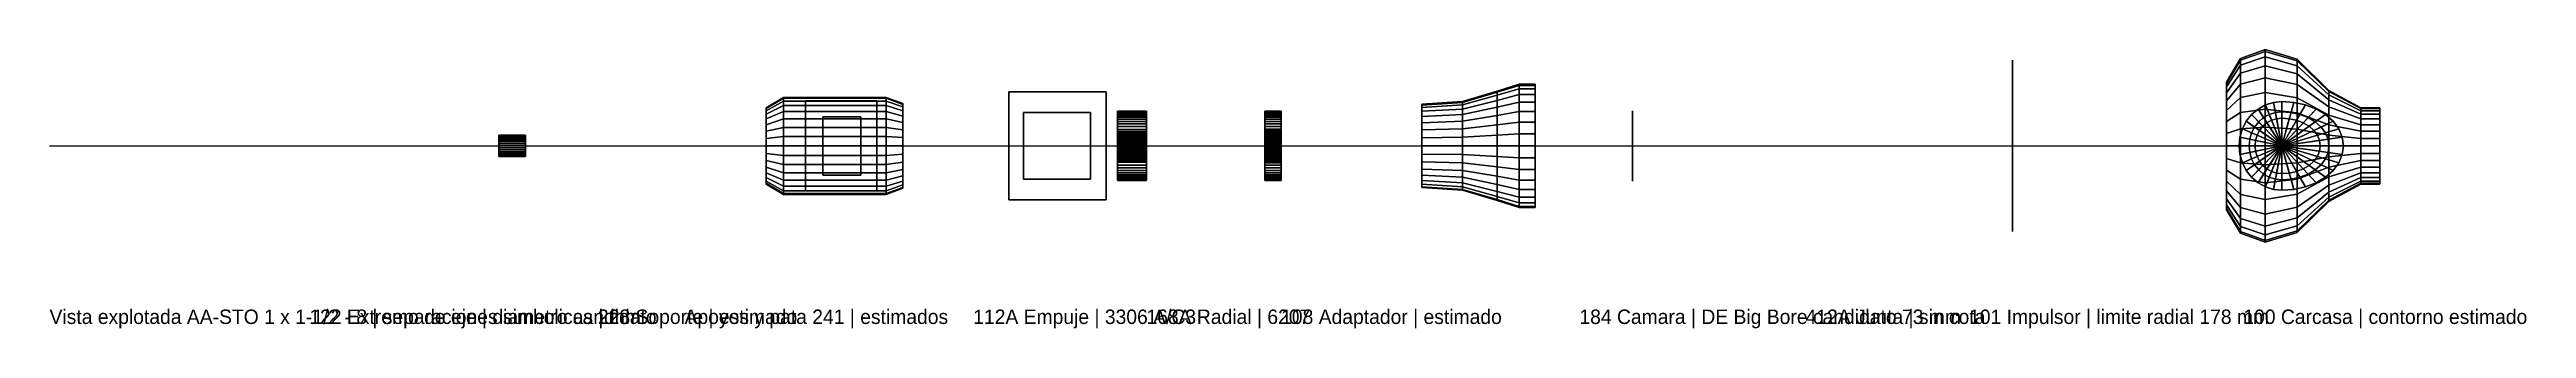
# Model space of a CAD drawing. Header units: millimetres. Extents: x -2320 to 254, y -190 to 100.
import ezdxf

# ---------------------------------------------------------------- set-up
doc = ezdxf.new("R2010")
doc.units = ezdxf.units.MM
for name, color, linetype in [('ADAPTADOR_EST', 4, 'CONTINUOUS'), ('CAMARA_184', 4, 'CONTINUOUS'), ('CARCASA_EST', 5, 'CONTINUOUS'), ('EJE_REF', 7, 'CONTINUOUS'), ('GUIA', 7, 'CONTINUOUS'), ('IMPULSOR_101', 2, 'CONTINUOUS'), ('PATAS_EST', 8, 'CONTINUOUS'), ('ROD_EMPUJE_112A', 2, 'CONTINUOUS'), ('ROD_RADIAL_168A', 2, 'CONTINUOUS'), ('SOPORTE_EST', 5, 'CONTINUOUS')]:
    doc.layers.add(name, color=color, linetype=linetype)

msp = doc.modelspace()

# ---------------------------------------------------------------- texts
at = {"layer": 'GUIA'}
for s, p in [('Vista explotada AA-STO 1 x 1-1/2 - 8 | separaciones simbolicas | mm', (-2320, -185, -350)), ('122 Extremo de eje | diametro candidato', (-2050, -185)), ('228 Soporte | estimado', (-1750, -185)), ('Apoyos y pata 241 | estimados', (-1660, -185, -280)), ('112A Empuje | 3306 A/C3', (-1360, -185)), ('168A Radial | 6207', (-1180, -185, 75)), ('108 Adaptador | estimado', (-1040, -185)), ('184 Camara | DE Big Bore candidato 73 mm', (-730, -185)), ('412A Junta | sin cota', (-495, -185)), ('101 Impulsor | limite radial 178 mm', (-325, -185)), ('100 Carcasa | contorno estimado', (-40, -185))]:
    msp.add_text(s, height=15, dxfattribs=at).set_placement(p)

# ---------------------------------------------------------------- linework, layer by layer
at = {"layer": 'ADAPTADOR_EST'}
for points in [[(-851.65657, 46.08, 133), (-851.65657, 45.19459, 141.51303), (-815.62424, 55.78707, 143.50828), (-815.62424, 56.88, 133)], [(-851.65657, 45.19459, 125.09234), (-851.65657, 46.08, 133), (-815.62424, 56.88, 133), (-815.62424, 55.78707, 123.23898)], [(-851.65657, 45.19459, 141.51303), (-851.65657, 42.57237, 149.69891), (-815.62424, 52.55027, 153.61272), (-815.62424, 55.78707, 143.50828)], [(-851.65657, 42.57237, 117.48856), (-851.65657, 45.19459, 125.09234), (-815.62424, 55.78707, 123.23898), (-815.62424, 52.55027, 113.85307)], [(-851.65657, 42.57237, 149.69891), (-851.65657, 38.31412, 157.24306), (-815.62424, 47.29399, 162.92503), (-815.62424, 52.55027, 153.61272)], [(-851.65657, 38.31412, 110.48089), (-851.65657, 42.57237, 117.48856), (-815.62424, 52.55027, 113.85307), (-815.62424, 47.29399, 105.20297)], [(-815.62424, 56.88, 133), (-815.62424, 55.78707, 143.50828), (-792.75758, 62.84872, 144.83844), (-792.75758, 64.08, 133)], [(-815.62424, 55.78707, 123.23898), (-815.62424, 56.88, 133), (-792.75758, 64.08, 133), (-792.75758, 62.84872, 122.00341)], [(-815.62424, 55.78707, 143.50828), (-815.62424, 52.55027, 153.61272), (-792.75758, 59.2022, 156.22193), (-792.75758, 62.84872, 144.83844)], [(-815.62424, 52.55027, 113.85307), (-815.62424, 55.78707, 123.23898), (-792.75758, 62.84872, 122.00341), (-792.75758, 59.2022, 111.42941)], [(-815.62424, 52.55027, 153.61272), (-815.62424, 47.29399, 162.92503), (-792.75758, 53.28058, 166.71301), (-792.75758, 59.2022, 156.22193)], [(-815.62424, 47.29399, 105.20297), (-815.62424, 52.55027, 113.85307), (-792.75758, 59.2022, 111.42941), (-792.75758, 53.28058, 101.68436)], [(-815.62424, 47.29399, 162.92503), (-815.62424, 40.22024, 171.08735), (-792.75758, 45.3114, 175.90852), (-792.75758, 53.28058, 166.71301)], [(-815.62424, 40.22024, 97.62109), (-815.62424, 47.29399, 105.20297), (-792.75758, 53.28058, 101.68436), (-792.75758, 45.3114, 93.14275)], [(-792.75758, 64.08, 133), (-792.75758, 62.84872, 144.83844), (-776.12727, 62.84872, 144.83844), (-776.12727, 64.08, 133)], [(-792.75758, 62.84872, 122.00341), (-792.75758, 64.08, 133), (-776.12727, 64.08, 133), (-776.12727, 62.84872, 122.00341)], [(-792.75758, 62.84872, 144.83844), (-792.75758, 59.2022, 156.22193), (-776.12727, 59.2022, 156.22193), (-776.12727, 62.84872, 144.83844)], [(-792.75758, 59.2022, 111.42941), (-792.75758, 62.84872, 122.00341), (-776.12727, 62.84872, 122.00341), (-776.12727, 59.2022, 111.42941)], [(-792.75758, 59.2022, 156.22193), (-792.75758, 53.28058, 166.71301), (-776.12727, 53.28058, 166.71301), (-776.12727, 59.2022, 156.22193)], [(-792.75758, 53.28058, 101.68436), (-792.75758, 59.2022, 111.42941), (-776.12727, 59.2022, 111.42941), (-776.12727, 53.28058, 101.68436)], [(-792.75758, 53.28058, 166.71301), (-792.75758, 45.3114, 175.90852), (-776.12727, 45.3114, 175.90852), (-776.12727, 53.28058, 166.71301)], [(-792.75758, 45.3114, 93.14275), (-792.75758, 53.28058, 101.68436), (-776.12727, 53.28058, 101.68436), (-776.12727, 45.3114, 93.14275)], [(-776.12727, 0, 133), (-776.12727, 64.08, 133), (-776.12727, 62.84872, 144.83844)], [(-776.12727, 0, 133), (-776.12727, 62.84872, 122.00341), (-776.12727, 64.08, 133)], [(-776.12727, 0, 133), (-776.12727, 62.84872, 144.83844), (-776.12727, 59.2022, 156.22193)], [(-776.12727, 0, 133), (-776.12727, 59.2022, 111.42941), (-776.12727, 62.84872, 122.00341)], [(-776.12727, 0, 133), (-776.12727, 59.2022, 156.22193), (-776.12727, 53.28058, 166.71301)], [(-776.12727, 0, 133), (-776.12727, 53.28058, 101.68436), (-776.12727, 59.2022, 111.42941)], [(-776.12727, 0, 133), (-776.12727, 53.28058, 166.71301), (-776.12727, 45.3114, 175.90852)], [(-776.12727, 0, 133), (-776.12727, 45.3114, 93.14275), (-776.12727, 53.28058, 101.68436)], [(-893.92525, 43.2, 133), (-893.92525, 42.36993, 140.98097), (-851.65657, 45.19459, 141.51303), (-851.65657, 46.08, 133)], [(-893.92525, 42.36993, 125.58657), (-893.92525, 43.2, 133), (-851.65657, 46.08, 133), (-851.65657, 45.19459, 125.09234)], [(-893.92525, 42.36993, 140.98097), (-893.92525, 39.91159, 148.65523), (-851.65657, 42.57237, 149.69891), (-851.65657, 45.19459, 141.51303)], [(-893.92525, 39.91159, 118.45803), (-893.92525, 42.36993, 125.58657), (-851.65657, 45.19459, 125.09234), (-851.65657, 42.57237, 117.48856)], [(-893.92525, 0, 133), (-893.92525, 42.36993, 140.98097), (-893.92525, 43.2, 133)], [(-893.92525, 0, 133), (-893.92525, 43.2, 133), (-893.92525, 42.36993, 125.58657)], [(-893.92525, 39.91159, 148.65523), (-893.92525, 35.91949, 155.72787), (-851.65657, 38.31412, 157.24306), (-851.65657, 42.57237, 149.69891)], [(-893.92525, 35.91949, 111.88833), (-893.92525, 39.91159, 118.45803), (-851.65657, 42.57237, 117.48856), (-851.65657, 38.31412, 110.48089)], [(-893.92525, 0, 133), (-893.92525, 39.91159, 148.65523), (-893.92525, 42.36993, 140.98097)], [(-893.92525, 0, 133), (-893.92525, 42.36993, 125.58657), (-893.92525, 39.91159, 118.45803)], [(-893.92525, 0, 133), (-893.92525, 35.91949, 155.72787), (-893.92525, 39.91159, 148.65523)], [(-893.92525, 0, 133), (-893.92525, 39.91159, 118.45803), (-893.92525, 35.91949, 111.88833)], [(-893.92525, 35.91949, 155.72787), (-893.92525, 30.54702, 161.9271), (-851.65657, 32.58348, 163.85557), (-851.65657, 38.31412, 157.24306)], [(-893.92525, 30.54702, 106.12994), (-893.92525, 35.91949, 111.88833), (-851.65657, 38.31412, 110.48089), (-851.65657, 32.58348, 104.33861)], [(-893.92525, 0, 133), (-893.92525, 30.54702, 161.9271), (-893.92525, 35.91949, 155.72787)], [(-893.92525, 0, 133), (-893.92525, 35.91949, 111.88833), (-893.92525, 30.54702, 106.12994)], [(-893.92525, 30.54702, 161.9271), (-893.92525, 24.00063, 167.01467), (-851.65657, 25.60067, 169.28231), (-851.65657, 32.58348, 163.85557)], [(-893.92525, 24.00063, 101.40415), (-893.92525, 30.54702, 106.12994), (-851.65657, 32.58348, 104.33861), (-851.65657, 25.60067, 99.29776)], [(-893.92525, 0, 133), (-893.92525, 24.00063, 167.01467), (-893.92525, 30.54702, 161.9271)], [(-893.92525, 0, 133), (-893.92525, 30.54702, 106.12994), (-893.92525, 24.00063, 101.40415)], [(-851.65657, 38.31412, 157.24306), (-851.65657, 32.58348, 163.85557), (-815.62424, 40.22024, 171.08735), (-815.62424, 47.29399, 162.92503)], [(-851.65657, 32.58348, 104.33861), (-851.65657, 38.31412, 110.48089), (-815.62424, 47.29399, 105.20297), (-815.62424, 40.22024, 97.62109)], [(-851.65657, 32.58348, 163.85557), (-851.65657, 25.60067, 169.28231), (-815.62424, 31.60084, 177.78598), (-815.62424, 40.22024, 171.08735)], [(-851.65657, 25.60067, 99.29776), (-851.65657, 32.58348, 104.33861), (-815.62424, 40.22024, 97.62109), (-815.62424, 31.60084, 91.3988)], [(-851.65657, 25.60067, 169.28231), (-851.65657, 17.63405, 173.31474), (-815.62424, 21.76703, 182.76351), (-815.62424, 31.60084, 177.78598)], [(-851.65657, 17.63405, 95.55208), (-851.65657, 25.60067, 99.29776), (-815.62424, 31.60084, 91.3988), (-815.62424, 21.76703, 86.77523)], [(-815.62424, 40.22024, 171.08735), (-815.62424, 31.60084, 177.78598), (-792.75758, 35.60094, 183.45509), (-792.75758, 45.3114, 175.90852)], [(-815.62424, 31.60084, 91.3988), (-815.62424, 40.22024, 97.62109), (-792.75758, 45.3114, 93.14275), (-792.75758, 35.60094, 86.13283)], [(-815.62424, 31.60084, 177.78598), (-815.62424, 21.76703, 182.76351), (-792.75758, 24.52236, 189.06269), (-792.75758, 35.60094, 183.45509)], [(-815.62424, 21.76703, 86.77523), (-815.62424, 31.60084, 91.3988), (-792.75758, 35.60094, 86.13283), (-792.75758, 24.52236, 80.92399)], [(-792.75758, 45.3114, 175.90852), (-792.75758, 35.60094, 183.45509), (-776.12727, 35.60094, 183.45509), (-776.12727, 45.3114, 175.90852)], [(-792.75758, 35.60094, 86.13283), (-792.75758, 45.3114, 93.14275), (-776.12727, 45.3114, 93.14275), (-776.12727, 35.60094, 86.13283)], [(-792.75758, 35.60094, 183.45509), (-792.75758, 24.52236, 189.06269), (-776.12727, 24.52236, 189.06269), (-776.12727, 35.60094, 183.45509)], [(-792.75758, 24.52236, 80.92399), (-792.75758, 35.60094, 86.13283), (-776.12727, 35.60094, 86.13283), (-776.12727, 24.52236, 80.92399)], [(-776.12727, 0, 133), (-776.12727, 45.3114, 175.90852), (-776.12727, 35.60094, 183.45509)], [(-776.12727, 0, 133), (-776.12727, 35.60094, 86.13283), (-776.12727, 45.3114, 93.14275)], [(-776.12727, 0, 133), (-776.12727, 35.60094, 183.45509), (-776.12727, 24.52236, 189.06269)], [(-776.12727, 0, 133), (-776.12727, 24.52236, 80.92399), (-776.12727, 35.60094, 86.13283)], [(-893.92525, 24.00063, 167.01467), (-893.92525, 16.53193, 170.79507), (-851.65657, 17.63405, 173.31474), (-851.65657, 25.60067, 169.28231)], [(-893.92525, 16.53193, 97.89258), (-893.92525, 24.00063, 101.40415), (-851.65657, 25.60067, 99.29776), (-851.65657, 17.63405, 95.55208)], [(-893.92525, 0, 133), (-893.92525, 16.53193, 170.79507), (-893.92525, 24.00063, 167.01467)], [(-893.92525, 0, 133), (-893.92525, 24.00063, 101.40415), (-893.92525, 16.53193, 97.89258)], [(-893.92525, 16.53193, 170.79507), (-893.92525, 8.4279, 173.12304), (-851.65657, 8.98976, 175.7979), (-851.65657, 17.63405, 173.31474)], [(-893.92525, 8.4279, 95.73016), (-893.92525, 16.53193, 97.89258), (-851.65657, 17.63405, 95.55208), (-851.65657, 8.98976, 93.2455)], [(-893.92525, 0, 133), (-893.92525, 8.4279, 173.12304), (-893.92525, 16.53193, 170.79507)], [(-893.92525, 0, 133), (-893.92525, 16.53193, 97.89258), (-893.92525, 8.4279, 95.73016)], [(-893.92525, 8.4279, 173.12304), (-893.92525, 0, 173.90909), (-851.65657, 0, 176.63636), (-851.65657, 8.98976, 175.7979)], [(-893.92525, 0, 95), (-893.92525, 8.4279, 95.73016), (-851.65657, 8.98976, 93.2455), (-851.65657, 0, 92.46667)], [(-893.92525, 0, 133), (-893.92525, 0, 173.90909), (-893.92525, 8.4279, 173.12304)], [(-893.92525, 0, 133), (-893.92525, 8.4279, 95.73016), (-893.92525, 0, 95)], [(-893.92525, 0, 173.90909), (-893.92525, -8.4279, 173.12304), (-851.65657, -8.98976, 175.7979), (-851.65657, 0, 176.63636)], [(-893.92525, 0, 133), (-893.92525, -8.4279, 173.12304), (-893.92525, 0, 173.90909)], [(-893.92525, 0, 133), (-893.92525, -16.53193, 170.79507), (-893.92525, -8.4279, 173.12304)], [(-893.92525, 0, 133), (-893.92525, -24.00063, 167.01467), (-893.92525, -16.53193, 170.79507)], [(-893.92525, 0, 133), (-893.92525, -30.54702, 161.9271), (-893.92525, -24.00063, 167.01467)], [(-893.92525, 0, 133), (-893.92525, -35.91949, 155.72787), (-893.92525, -30.54702, 161.9271)], [(-893.92525, 0, 133), (-893.92525, -39.91159, 148.65523), (-893.92525, -35.91949, 155.72787)], [(-893.92525, 0, 133), (-893.92525, -42.36993, 140.98097), (-893.92525, -39.91159, 148.65523)], [(-893.92525, 0, 133), (-893.92525, -43.2, 133), (-893.92525, -42.36993, 140.98097)], [(-893.92525, 0, 133), (-893.92525, -42.36993, 125.58657), (-893.92525, -43.2, 133)], [(-893.92525, 0, 133), (-893.92525, -39.91159, 118.45803), (-893.92525, -42.36993, 125.58657)], [(-893.92525, 0, 133), (-893.92525, -35.91949, 111.88833), (-893.92525, -39.91159, 118.45803)], [(-893.92525, 0, 133), (-893.92525, -30.54702, 106.12994), (-893.92525, -35.91949, 111.88833)], [(-893.92525, 0, 133), (-893.92525, -24.00063, 101.40415), (-893.92525, -30.54702, 106.12994)], [(-893.92525, 0, 133), (-893.92525, -16.53193, 97.89258), (-893.92525, -24.00063, 101.40415)], [(-893.92525, 0, 133), (-893.92525, -8.4279, 95.73016), (-893.92525, -16.53193, 97.89258)], [(-893.92525, -8.4279, 95.73016), (-893.92525, 0, 95), (-851.65657, 0, 92.46667), (-851.65657, -8.98976, 93.2455)], [(-893.92525, 0, 133), (-893.92525, 0, 95), (-893.92525, -8.4279, 95.73016)], [(-851.65657, 17.63405, 173.31474), (-851.65657, 8.98976, 175.7979), (-815.62424, 11.09674, 185.82866), (-815.62424, 21.76703, 182.76351)], [(-851.65657, 8.98976, 93.2455), (-851.65657, 17.63405, 95.55208), (-815.62424, 21.76703, 86.77523), (-815.62424, 11.09674, 83.92804)], [(-851.65657, 8.98976, 175.7979), (-851.65657, 0, 176.63636), (-815.62424, 0, 186.86364), (-815.62424, 11.09674, 185.82866)], [(-851.65657, 0, 92.46667), (-851.65657, 8.98976, 93.2455), (-815.62424, 11.09674, 83.92804), (-815.62424, 0, 82.96667)], [(-851.65657, 0, 176.63636), (-851.65657, -8.98976, 175.7979), (-815.62424, -11.09674, 185.82866), (-815.62424, 0, 186.86364)], [(-851.65657, -8.98976, 93.2455), (-851.65657, 0, 92.46667), (-815.62424, 0, 82.96667), (-815.62424, -11.09674, 83.92804)], [(-815.62424, 21.76703, 182.76351), (-815.62424, 11.09674, 185.82866), (-792.75758, 12.50139, 192.51583), (-792.75758, 24.52236, 189.06269)], [(-815.62424, 11.09674, 83.92804), (-815.62424, 21.76703, 86.77523), (-792.75758, 24.52236, 80.92399), (-792.75758, 12.50139, 77.7164)], [(-815.62424, 11.09674, 185.82866), (-815.62424, 0, 186.86364), (-792.75758, 0, 193.68182), (-792.75758, 12.50139, 192.51583)], [(-815.62424, 0, 82.96667), (-815.62424, 11.09674, 83.92804), (-792.75758, 12.50139, 77.7164), (-792.75758, 0, 76.63333)], [(-815.62424, 0, 186.86364), (-815.62424, -11.09674, 185.82866), (-792.75758, -12.50139, 192.51583), (-792.75758, 0, 193.68182)], [(-815.62424, -11.09674, 83.92804), (-815.62424, 0, 82.96667), (-792.75758, 0, 76.63333), (-792.75758, -12.50139, 77.7164)], [(-792.75758, 24.52236, 189.06269), (-792.75758, 12.50139, 192.51583), (-776.12727, 12.50139, 192.51583), (-776.12727, 24.52236, 189.06269)], [(-792.75758, 12.50139, 77.7164), (-792.75758, 24.52236, 80.92399), (-776.12727, 24.52236, 80.92399), (-776.12727, 12.50139, 77.7164)], [(-792.75758, 12.50139, 192.51583), (-792.75758, 0, 193.68182), (-776.12727, 0, 193.68182), (-776.12727, 12.50139, 192.51583)], [(-792.75758, 0, 76.63333), (-792.75758, 12.50139, 77.7164), (-776.12727, 12.50139, 77.7164), (-776.12727, 0, 76.63333)], [(-792.75758, 0, 193.68182), (-792.75758, -12.50139, 192.51583), (-776.12727, -12.50139, 192.51583), (-776.12727, 0, 193.68182)], [(-792.75758, -12.50139, 77.7164), (-792.75758, 0, 76.63333), (-776.12727, 0, 76.63333), (-776.12727, -12.50139, 77.7164)], [(-776.12727, 0, 133), (-776.12727, 24.52236, 189.06269), (-776.12727, 12.50139, 192.51583)], [(-776.12727, 0, 133), (-776.12727, 12.50139, 77.7164), (-776.12727, 24.52236, 80.92399)], [(-776.12727, 0, 133), (-776.12727, 12.50139, 192.51583), (-776.12727, 0, 193.68182)], [(-776.12727, 0, 133), (-776.12727, 0, 76.63333), (-776.12727, 12.50139, 77.7164)], [(-776.12727, 0, 133), (-776.12727, 0, 193.68182), (-776.12727, -12.50139, 192.51583)], [(-776.12727, 0, 133), (-776.12727, -12.50139, 192.51583), (-776.12727, -24.52236, 189.06269)], [(-776.12727, 0, 133), (-776.12727, -24.52236, 189.06269), (-776.12727, -35.60094, 183.45509)], [(-776.12727, 0, 133), (-776.12727, -35.60094, 183.45509), (-776.12727, -45.3114, 175.90852)], [(-776.12727, 0, 133), (-776.12727, -45.3114, 175.90852), (-776.12727, -53.28058, 166.71301)], [(-776.12727, 0, 133), (-776.12727, -53.28058, 166.71301), (-776.12727, -59.2022, 156.22193)], [(-776.12727, 0, 133), (-776.12727, -59.2022, 156.22193), (-776.12727, -62.84872, 144.83844)], [(-776.12727, 0, 133), (-776.12727, -62.84872, 144.83844), (-776.12727, -64.08, 133)], [(-776.12727, 0, 133), (-776.12727, -64.08, 133), (-776.12727, -62.84872, 122.00341)], [(-776.12727, 0, 133), (-776.12727, -62.84872, 122.00341), (-776.12727, -59.2022, 111.42941)], [(-776.12727, 0, 133), (-776.12727, -59.2022, 111.42941), (-776.12727, -53.28058, 101.68436)], [(-776.12727, 0, 133), (-776.12727, -53.28058, 101.68436), (-776.12727, -45.3114, 93.14275)], [(-776.12727, 0, 133), (-776.12727, -45.3114, 93.14275), (-776.12727, -35.60094, 86.13283)], [(-776.12727, 0, 133), (-776.12727, -35.60094, 86.13283), (-776.12727, -24.52236, 80.92399)], [(-776.12727, 0, 133), (-776.12727, -24.52236, 80.92399), (-776.12727, -12.50139, 77.7164)], [(-776.12727, 0, 133), (-776.12727, -12.50139, 77.7164), (-776.12727, 0, 76.63333)], [(-893.92525, -8.4279, 173.12304), (-893.92525, -16.53193, 170.79507), (-851.65657, -17.63405, 173.31474), (-851.65657, -8.98976, 175.7979)], [(-893.92525, -16.53193, 97.89258), (-893.92525, -8.4279, 95.73016), (-851.65657, -8.98976, 93.2455), (-851.65657, -17.63405, 95.55208)], [(-893.92525, -16.53193, 170.79507), (-893.92525, -24.00063, 167.01467), (-851.65657, -25.60067, 169.28231), (-851.65657, -17.63405, 173.31474)], [(-893.92525, -24.00063, 101.40415), (-893.92525, -16.53193, 97.89258), (-851.65657, -17.63405, 95.55208), (-851.65657, -25.60067, 99.29776)], [(-893.92525, -24.00063, 167.01467), (-893.92525, -30.54702, 161.9271), (-851.65657, -32.58348, 163.85557), (-851.65657, -25.60067, 169.28231)], [(-893.92525, -30.54702, 106.12994), (-893.92525, -24.00063, 101.40415), (-851.65657, -25.60067, 99.29776), (-851.65657, -32.58348, 104.33861)], [(-851.65657, -8.98976, 175.7979), (-851.65657, -17.63405, 173.31474), (-815.62424, -21.76703, 182.76351), (-815.62424, -11.09674, 185.82866)], [(-851.65657, -17.63405, 95.55208), (-851.65657, -8.98976, 93.2455), (-815.62424, -11.09674, 83.92804), (-815.62424, -21.76703, 86.77523)], [(-851.65657, -17.63405, 173.31474), (-851.65657, -25.60067, 169.28231), (-815.62424, -31.60084, 177.78598), (-815.62424, -21.76703, 182.76351)], [(-851.65657, -25.60067, 99.29776), (-851.65657, -17.63405, 95.55208), (-815.62424, -21.76703, 86.77523), (-815.62424, -31.60084, 91.3988)], [(-851.65657, -25.60067, 169.28231), (-851.65657, -32.58348, 163.85557), (-815.62424, -40.22024, 171.08735), (-815.62424, -31.60084, 177.78598)], [(-851.65657, -32.58348, 104.33861), (-851.65657, -25.60067, 99.29776), (-815.62424, -31.60084, 91.3988), (-815.62424, -40.22024, 97.62109)], [(-815.62424, -11.09674, 185.82866), (-815.62424, -21.76703, 182.76351), (-792.75758, -24.52236, 189.06269), (-792.75758, -12.50139, 192.51583)], [(-815.62424, -21.76703, 86.77523), (-815.62424, -11.09674, 83.92804), (-792.75758, -12.50139, 77.7164), (-792.75758, -24.52236, 80.92399)], [(-815.62424, -21.76703, 182.76351), (-815.62424, -31.60084, 177.78598), (-792.75758, -35.60094, 183.45509), (-792.75758, -24.52236, 189.06269)], [(-815.62424, -31.60084, 91.3988), (-815.62424, -21.76703, 86.77523), (-792.75758, -24.52236, 80.92399), (-792.75758, -35.60094, 86.13283)], [(-792.75758, -12.50139, 192.51583), (-792.75758, -24.52236, 189.06269), (-776.12727, -24.52236, 189.06269), (-776.12727, -12.50139, 192.51583)], [(-792.75758, -24.52236, 80.92399), (-792.75758, -12.50139, 77.7164), (-776.12727, -12.50139, 77.7164), (-776.12727, -24.52236, 80.92399)], [(-792.75758, -24.52236, 189.06269), (-792.75758, -35.60094, 183.45509), (-776.12727, -35.60094, 183.45509), (-776.12727, -24.52236, 189.06269)], [(-792.75758, -35.60094, 86.13283), (-792.75758, -24.52236, 80.92399), (-776.12727, -24.52236, 80.92399), (-776.12727, -35.60094, 86.13283)], [(-893.92525, -30.54702, 161.9271), (-893.92525, -35.91949, 155.72787), (-851.65657, -38.31412, 157.24306), (-851.65657, -32.58348, 163.85557)], [(-893.92525, -35.91949, 111.88833), (-893.92525, -30.54702, 106.12994), (-851.65657, -32.58348, 104.33861), (-851.65657, -38.31412, 110.48089)], [(-893.92525, -35.91949, 155.72787), (-893.92525, -39.91159, 148.65523), (-851.65657, -42.57237, 149.69891), (-851.65657, -38.31412, 157.24306)], [(-893.92525, -39.91159, 118.45803), (-893.92525, -35.91949, 111.88833), (-851.65657, -38.31412, 110.48089), (-851.65657, -42.57237, 117.48856)], [(-893.92525, -39.91159, 148.65523), (-893.92525, -42.36993, 140.98097), (-851.65657, -45.19459, 141.51303), (-851.65657, -42.57237, 149.69891)], [(-893.92525, -42.36993, 125.58657), (-893.92525, -39.91159, 118.45803), (-851.65657, -42.57237, 117.48856), (-851.65657, -45.19459, 125.09234)], [(-893.92525, -42.36993, 140.98097), (-893.92525, -43.2, 133), (-851.65657, -46.08, 133), (-851.65657, -45.19459, 141.51303)], [(-893.92525, -43.2, 133), (-893.92525, -42.36993, 125.58657), (-851.65657, -45.19459, 125.09234), (-851.65657, -46.08, 133)], [(-851.65657, -32.58348, 163.85557), (-851.65657, -38.31412, 157.24306), (-815.62424, -47.29399, 162.92503), (-815.62424, -40.22024, 171.08735)], [(-851.65657, -38.31412, 110.48089), (-851.65657, -32.58348, 104.33861), (-815.62424, -40.22024, 97.62109), (-815.62424, -47.29399, 105.20297)], [(-851.65657, -38.31412, 157.24306), (-851.65657, -42.57237, 149.69891), (-815.62424, -52.55027, 153.61272), (-815.62424, -47.29399, 162.92503)], [(-851.65657, -42.57237, 117.48856), (-851.65657, -38.31412, 110.48089), (-815.62424, -47.29399, 105.20297), (-815.62424, -52.55027, 113.85307)], [(-851.65657, -42.57237, 149.69891), (-851.65657, -45.19459, 141.51303), (-815.62424, -55.78707, 143.50828), (-815.62424, -52.55027, 153.61272)], [(-851.65657, -45.19459, 125.09234), (-851.65657, -42.57237, 117.48856), (-815.62424, -52.55027, 113.85307), (-815.62424, -55.78707, 123.23898)], [(-851.65657, -45.19459, 141.51303), (-851.65657, -46.08, 133), (-815.62424, -56.88, 133), (-815.62424, -55.78707, 143.50828)], [(-851.65657, -46.08, 133), (-851.65657, -45.19459, 125.09234), (-815.62424, -55.78707, 123.23898), (-815.62424, -56.88, 133)], [(-815.62424, -31.60084, 177.78598), (-815.62424, -40.22024, 171.08735), (-792.75758, -45.3114, 175.90852), (-792.75758, -35.60094, 183.45509)], [(-815.62424, -40.22024, 97.62109), (-815.62424, -31.60084, 91.3988), (-792.75758, -35.60094, 86.13283), (-792.75758, -45.3114, 93.14275)], [(-815.62424, -40.22024, 171.08735), (-815.62424, -47.29399, 162.92503), (-792.75758, -53.28058, 166.71301), (-792.75758, -45.3114, 175.90852)], [(-815.62424, -47.29399, 105.20297), (-815.62424, -40.22024, 97.62109), (-792.75758, -45.3114, 93.14275), (-792.75758, -53.28058, 101.68436)], [(-815.62424, -47.29399, 162.92503), (-815.62424, -52.55027, 153.61272), (-792.75758, -59.2022, 156.22193), (-792.75758, -53.28058, 166.71301)], [(-815.62424, -52.55027, 113.85307), (-815.62424, -47.29399, 105.20297), (-792.75758, -53.28058, 101.68436), (-792.75758, -59.2022, 111.42941)], [(-792.75758, -35.60094, 183.45509), (-792.75758, -45.3114, 175.90852), (-776.12727, -45.3114, 175.90852), (-776.12727, -35.60094, 183.45509)], [(-792.75758, -45.3114, 93.14275), (-792.75758, -35.60094, 86.13283), (-776.12727, -35.60094, 86.13283), (-776.12727, -45.3114, 93.14275)], [(-792.75758, -45.3114, 175.90852), (-792.75758, -53.28058, 166.71301), (-776.12727, -53.28058, 166.71301), (-776.12727, -45.3114, 175.90852)], [(-792.75758, -53.28058, 101.68436), (-792.75758, -45.3114, 93.14275), (-776.12727, -45.3114, 93.14275), (-776.12727, -53.28058, 101.68436)], [(-815.62424, -52.55027, 153.61272), (-815.62424, -55.78707, 143.50828), (-792.75758, -62.84872, 144.83844), (-792.75758, -59.2022, 156.22193)], [(-815.62424, -55.78707, 123.23898), (-815.62424, -52.55027, 113.85307), (-792.75758, -59.2022, 111.42941), (-792.75758, -62.84872, 122.00341)], [(-815.62424, -55.78707, 143.50828), (-815.62424, -56.88, 133), (-792.75758, -64.08, 133), (-792.75758, -62.84872, 144.83844)], [(-815.62424, -56.88, 133), (-815.62424, -55.78707, 123.23898), (-792.75758, -62.84872, 122.00341), (-792.75758, -64.08, 133)], [(-792.75758, -53.28058, 166.71301), (-792.75758, -59.2022, 156.22193), (-776.12727, -59.2022, 156.22193), (-776.12727, -53.28058, 166.71301)], [(-792.75758, -59.2022, 111.42941), (-792.75758, -53.28058, 101.68436), (-776.12727, -53.28058, 101.68436), (-776.12727, -59.2022, 111.42941)], [(-792.75758, -59.2022, 156.22193), (-792.75758, -62.84872, 144.83844), (-776.12727, -62.84872, 144.83844), (-776.12727, -59.2022, 156.22193)], [(-792.75758, -62.84872, 122.00341), (-792.75758, -59.2022, 111.42941), (-776.12727, -59.2022, 111.42941), (-776.12727, -62.84872, 122.00341)], [(-792.75758, -62.84872, 144.83844), (-792.75758, -64.08, 133), (-776.12727, -64.08, 133), (-776.12727, -62.84872, 144.83844)], [(-792.75758, -64.08, 133), (-792.75758, -62.84872, 122.00341), (-776.12727, -62.84872, 122.00341), (-776.12727, -64.08, 133)]]:
    msp.add_3dface(points, dxfattribs=at)
at = {"layer": 'CAMARA_184', "extrusion": (1, 0, 0)}
msp.add_circle((0, 133, -675), 36.5, dxfattribs=at)
at = {"layer": 'CARCASA_EST'}
for points in [[(-57.51313, 66.24, 133), (-57.51313, 64.96722, 145.23748), (-42.96162, 88.97684, 149.76003), (-42.96162, 90.72, 133)], [(-57.51313, 64.96722, 121.63274), (-57.51313, 66.24, 133), (-42.96162, 90.72, 133), (-42.96162, 88.97684, 117.43179)], [(-57.51313, 64.96722, 145.23748), (-57.51313, 61.19778, 157.00469), (-42.96162, 83.81435, 165.87598), (-42.96162, 88.97684, 149.76003)], [(-57.51313, 61.19778, 110.70231), (-57.51313, 64.96722, 121.63274), (-42.96162, 88.97684, 117.43179), (-42.96162, 83.81435, 102.46186)], [(-57.51313, 61.19778, 157.00469), (-57.51313, 55.07654, 167.8494), (-42.96162, 75.43092, 180.72853), (-42.96162, 83.81435, 165.87598)], [(-57.51313, 55.07654, 100.62878), (-57.51313, 61.19778, 110.70231), (-42.96162, 83.81435, 102.46186), (-42.96162, 75.43092, 88.6655)], [(-42.96162, 90.72, 133), (-42.96162, 88.97684, 149.76003), (-17.32323, 98.15699, 151.48924), (-17.32323, 100.08, 133)], [(-42.96162, 88.97684, 117.43179), (-42.96162, 90.72, 133), (-17.32323, 100.08, 133), (-17.32323, 98.15699, 115.82555)], [(-42.96162, 88.97684, 149.76003), (-42.96162, 83.81435, 165.87598), (-17.32323, 92.46187, 169.26795), (-17.32323, 98.15699, 151.48924)], [(-42.96162, 83.81435, 102.46186), (-42.96162, 88.97684, 117.43179), (-17.32323, 98.15699, 115.82555), (-17.32323, 92.46187, 99.3111)], [(-42.96162, 83.81435, 165.87598), (-42.96162, 75.43092, 180.72853), (-17.32323, 83.21348, 185.6529), (-17.32323, 92.46187, 169.26795)], [(-42.96162, 75.43092, 88.6655), (-42.96162, 83.81435, 102.46186), (-17.32323, 92.46187, 99.3111), (-17.32323, 83.21348, 84.0913)], [(-42.96162, 75.43092, 180.72853), (-42.96162, 64.14872, 193.7469), (-17.32323, 70.76724, 200.01444), (-17.32323, 83.21348, 185.6529)], [(-42.96162, 64.14872, 76.57288), (-42.96162, 75.43092, 88.6655), (-17.32323, 83.21348, 84.0913), (-17.32323, 70.76724, 70.75103)], [(-17.32323, 100.08, 133), (-17.32323, 98.15699, 151.48924), (16, 88.27068, 149.62702), (16, 90, 133)], [(-17.32323, 98.15699, 115.82555), (-17.32323, 100.08, 133), (16, 90, 133), (16, 88.27068, 117.55535)], [(-17.32323, 98.15699, 151.48924), (-17.32323, 92.46187, 169.26795), (16, 83.14916, 165.61507), (16, 88.27068, 149.62702)], [(-17.32323, 92.46187, 99.3111), (-17.32323, 98.15699, 115.82555), (16, 88.27068, 117.55535), (16, 83.14916, 102.70423)], [(-17.32323, 92.46187, 169.26795), (-17.32323, 83.21348, 185.6529), (16, 74.83226, 180.34974), (16, 83.14916, 165.61507)], [(-17.32323, 83.21348, 84.0913), (-17.32323, 92.46187, 99.3111), (16, 83.14916, 102.70423), (16, 74.83226, 89.01736)], [(-17.32323, 83.21348, 185.6529), (-17.32323, 70.76724, 200.01444), (16, 63.63961, 193.26478), (16, 74.83226, 180.34974)], [(-17.32323, 70.76724, 70.75103), (-17.32323, 83.21348, 84.0913), (16, 74.83226, 89.01736), (16, 63.63961, 77.02071)], [(16, 90, 133), (16, 88.27068, 149.62702), (49, 56.49323, 143.64129), (49, 57.6, 133)], [(16, 88.27068, 117.55535), (16, 90, 133), (49, 57.6, 133), (49, 56.49323, 123.11542)], [(16, 88.27068, 149.62702), (16, 83.14916, 165.61507), (49, 53.21546, 153.87364), (49, 56.49323, 143.64129)], [(16, 83.14916, 102.70423), (16, 88.27068, 117.55535), (49, 56.49323, 123.11542), (49, 53.21546, 113.61071)], [(16, 83.14916, 165.61507), (16, 74.83226, 180.34974), (49, 47.89265, 163.30383), (49, 53.21546, 153.87364)], [(16, 74.83226, 89.01736), (16, 83.14916, 102.70423), (49, 53.21546, 113.61071), (49, 47.89265, 104.85111)], [(-57.51313, 55.07654, 167.8494), (-57.51313, 46.83875, 177.35488), (-42.96162, 64.14872, 193.7469), (-42.96162, 75.43092, 180.72853)], [(-57.51313, 46.83875, 91.79925), (-57.51313, 55.07654, 100.62878), (-42.96162, 75.43092, 88.6655), (-42.96162, 64.14872, 76.57288)], [(-57.51313, 0, 133), (-57.51313, 64.96722, 145.23748), (-57.51313, 66.24, 133)], [(-57.51313, 0, 133), (-57.51313, 66.24, 133), (-57.51313, 64.96722, 121.63274)], [(-57.51313, 0, 133), (-57.51313, 61.19778, 157.00469), (-57.51313, 64.96722, 145.23748)], [(-57.51313, 0, 133), (-57.51313, 64.96722, 121.63274), (-57.51313, 61.19778, 110.70231)], [(-57.51313, 46.83875, 177.35488), (-57.51313, 36.80097, 185.15582), (-42.96162, 50.40133, 204.4308), (-42.96162, 64.14872, 193.7469)], [(-57.51313, 36.80097, 84.55304), (-57.51313, 46.83875, 91.79925), (-42.96162, 64.14872, 76.57288), (-42.96162, 50.40133, 66.64873)], [(-57.51313, 0, 133), (-57.51313, 55.07654, 167.8494), (-57.51313, 61.19778, 157.00469)], [(-57.51313, 0, 133), (-57.51313, 61.19778, 110.70231), (-57.51313, 55.07654, 100.62878)], [(-57.51313, 0, 133), (-57.51313, 46.83875, 177.35488), (-57.51313, 55.07654, 167.8494)], [(-57.51313, 0, 133), (-57.51313, 55.07654, 100.62878), (-57.51313, 46.83875, 91.79925)], [(-42.96162, 64.14872, 193.7469), (-42.96162, 50.40133, 204.4308), (-17.32323, 55.60147, 211.80065), (-17.32323, 70.76724, 200.01444)], [(-42.96162, 50.40133, 66.64873), (-42.96162, 64.14872, 76.57288), (-17.32323, 70.76724, 70.75103), (-17.32323, 55.60147, 59.80296)], [(-42.96162, 50.40133, 204.4308), (-42.96162, 34.71704, 212.36965), (-17.32323, 38.29896, 220.55859), (-17.32323, 55.60147, 211.80065)], [(-42.96162, 34.71704, 59.27441), (-42.96162, 50.40133, 66.64873), (-17.32323, 55.60147, 59.80296), (-17.32323, 38.29896, 51.6678)], [(-17.32323, 70.76724, 200.01444), (-17.32323, 55.60147, 211.80065), (16, 50.00132, 203.86389), (16, 63.63961, 193.26478)], [(-17.32323, 55.60147, 59.80296), (-17.32323, 70.76724, 70.75103), (16, 63.63961, 77.02071), (16, 50.00132, 67.17532)], [(-17.32323, 55.60147, 211.80065), (-17.32323, 38.29896, 220.55859), (16, 34.44151, 211.73973), (16, 50.00132, 203.86389)], [(-17.32323, 38.29896, 51.6678), (-17.32323, 55.60147, 59.80296), (16, 50.00132, 67.17532), (16, 34.44151, 59.85954)], [(16, 74.83226, 180.34974), (16, 63.63961, 193.26478), (49, 40.72935, 171.56946), (49, 47.89265, 163.30383)], [(16, 63.63961, 77.02071), (16, 74.83226, 89.01736), (49, 47.89265, 104.85111), (49, 40.72935, 97.17326)], [(16, 63.63961, 193.26478), (16, 50.00132, 203.86389), (49, 32.00085, 178.35289), (49, 40.72935, 171.56946)], [(16, 50.00132, 67.17532), (16, 63.63961, 77.02071), (49, 40.72935, 97.17326), (49, 32.00085, 90.87221)], [(49, 57.6, 133), (49, 56.49323, 143.64129), (82, 38.8391, 140.31589), (82, 39.6, 133)], [(49, 56.49323, 123.11542), (49, 57.6, 133), (82, 39.6, 133), (82, 38.8391, 126.20435)], [(49, 56.49323, 143.64129), (49, 53.21546, 153.87364), (82, 36.58563, 147.35063), (82, 38.8391, 140.31589)], [(49, 53.21546, 113.61071), (49, 56.49323, 123.11542), (82, 38.8391, 126.20435), (82, 36.58563, 119.66986)], [(49, 53.21546, 153.87364), (49, 47.89265, 163.30383), (82, 32.9262, 153.83388), (82, 36.58563, 147.35063)], [(49, 47.89265, 104.85111), (49, 53.21546, 113.61071), (82, 36.58563, 119.66986), (82, 32.9262, 113.64764)], [(-57.51313, 36.80097, 185.15582), (-57.51313, 25.34895, 190.95245), (-42.96162, 34.71704, 212.36965), (-42.96162, 50.40133, 204.4308)], [(-57.51313, 25.34895, 79.16862), (-57.51313, 36.80097, 84.55304), (-42.96162, 50.40133, 66.64873), (-42.96162, 34.71704, 59.27441)], [(-57.51313, 0, 133), (-57.51313, 36.80097, 185.15582), (-57.51313, 46.83875, 177.35488)], [(-57.51313, 0, 133), (-57.51313, 46.83875, 91.79925), (-57.51313, 36.80097, 84.55304)], [(-57.51313, 0, 133), (-57.51313, 25.34895, 190.95245), (-57.51313, 36.80097, 185.15582)], [(-57.51313, 0, 133), (-57.51313, 36.80097, 84.55304), (-57.51313, 25.34895, 79.16862)], [(-57.51313, 25.34895, 190.95245), (-57.51313, 12.92278, 194.52199), (-42.96162, 17.69859, 217.25838), (-42.96162, 34.71704, 212.36965)], [(-57.51313, 12.92278, 75.85291), (-57.51313, 25.34895, 79.16862), (-42.96162, 34.71704, 59.27441), (-42.96162, 17.69859, 54.73333)], [(-42.96162, 34.71704, 212.36965), (-42.96162, 17.69859, 217.25838), (-17.32323, 19.52464, 225.95169), (-17.32323, 38.29896, 220.55859)], [(-42.96162, 17.69859, 54.73333), (-42.96162, 34.71704, 59.27441), (-17.32323, 38.29896, 51.6678), (-17.32323, 19.52464, 46.65821)], [(-31.3584, 32.58348, 187.54545), (-36.87358, 25.60067, 187.54545), (-28.23133, 19.60052, 225.04545), (-24.00877, 24.94673, 225.04545)], [(0, 0, 187.54545), (-36.87358, 25.60067, 187.54545), (-31.3584, 32.58348, 187.54545)], [(-24.63813, 38.31412, 187.54545), (-31.3584, 32.58348, 187.54545), (-24.00877, 24.94673, 225.04545), (-18.86357, 29.33425, 225.04545)], [(0, 0, 187.54545), (-31.3584, 32.58348, 187.54545), (-24.63813, 38.31412, 187.54545)], [(-16.97104, 42.57237, 187.54545), (-24.63813, 38.31412, 187.54545), (-18.86357, 29.33425, 225.04545), (-12.99346, 32.59447, 225.04545)], [(0, 0, 187.54545), (-24.63813, 38.31412, 187.54545), (-16.97104, 42.57237, 187.54545)], [(-18.86357, 29.33425, 225.04545), (-24.00877, 24.94673, 225.04545), (-19.599, 20.36467, 285.04545), (-15.39884, 23.94632, 285.04545)], [(-12.99346, 32.59447, 225.04545), (-18.86357, 29.33425, 225.04545), (-15.39884, 23.94632, 285.04545), (-10.6069, 26.60773, 285.04545)], [(-17.32323, 38.29896, 220.55859), (-17.32323, 19.52464, 225.95169), (16, 17.55813, 216.58965), (16, 34.44151, 211.73973)], [(-17.32323, 19.52464, 46.65821), (-17.32323, 38.29896, 51.6678), (16, 34.44151, 59.85954), (16, 17.55813, 55.3545)], [(-8.65176, 45.19459, 187.54545), (-16.97104, 42.57237, 187.54545), (-12.99346, 32.59447, 225.04545), (-6.62401, 34.60211, 225.04545)], [(0, 0, 187.54545), (-16.97104, 42.57237, 187.54545), (-8.65176, 45.19459, 187.54545)], [(-10.6069, 26.60773, 285.04545), (-15.39884, 23.94632, 285.04545), (-15.39884, 23.94632, 298), (-10.6069, 26.60773, 298)], [(0, 0, 298), (-10.6069, 26.60773, 298), (-15.39884, 23.94632, 298)], [(-6.62401, 34.60211, 225.04545), (-12.99346, 32.59447, 225.04545), (-10.6069, 26.60773, 285.04545), (-5.40735, 28.24662, 285.04545)], [(-5.40735, 28.24662, 285.04545), (-10.6069, 26.60773, 285.04545), (-10.6069, 26.60773, 298), (-5.40735, 28.24662, 298)], [(0, 0, 298), (-5.40735, 28.24662, 298), (-10.6069, 26.60773, 298)], [(0, 46.08, 187.54545), (-8.65176, 45.19459, 187.54545), (-6.62401, 34.60211, 225.04545), (0, 35.28, 225.04545)], [(0, 0, 187.54545), (-8.65176, 45.19459, 187.54545), (0, 46.08, 187.54545)], [(0, 35.28, 225.04545), (-6.62401, 34.60211, 225.04545), (-5.40735, 28.24662, 285.04545), (0, 28.8, 285.04545)], [(0, 28.8, 285.04545), (-5.40735, 28.24662, 285.04545), (-5.40735, 28.24662, 298), (0, 28.8, 298)], [(0, 0, 298), (0, 28.8, 298), (-5.40735, 28.24662, 298)], [(12.48578, 45.19459, 187.54545), (0, 46.08, 187.54545), (0, 35.28, 225.04545), (9.55943, 34.60211, 225.04545)], [(0, 0, 187.54545), (0, 46.08, 187.54545), (12.48578, 45.19459, 187.54545)], [(0, 0, 187.54545), (12.48578, 45.19459, 187.54545), (24.49174, 42.57237, 187.54545)], [(0, 0, 187.54545), (24.49174, 42.57237, 187.54545), (35.55649, 38.31412, 187.54545)], [(0, 0, 187.54545), (35.55649, 38.31412, 187.54545), (45.25483, 32.58348, 187.54545)], [(9.55943, 34.60211, 225.04545), (0, 35.28, 225.04545), (0, 28.8, 285.04545), (7.80361, 28.24662, 285.04545)], [(0, 0, 187.54545), (45.25483, 32.58348, 187.54545), (53.21406, 25.60067, 187.54545)], [(7.80361, 28.24662, 285.04545), (0, 28.8, 285.04545), (0, 28.8, 298), (7.80361, 28.24662, 298)], [(0, 0, 298), (7.80361, 28.24662, 298), (0, 28.8, 298)], [(0, 0, 298), (15.30734, 26.60773, 298), (7.80361, 28.24662, 298)], [(0, 0, 298), (22.22281, 23.94632, 298), (15.30734, 26.60773, 298)], [(18.75149, 32.59447, 225.04545), (9.55943, 34.60211, 225.04545), (7.80361, 28.24662, 285.04545), (15.30734, 26.60773, 285.04545)], [(15.30734, 26.60773, 285.04545), (7.80361, 28.24662, 285.04545), (7.80361, 28.24662, 298), (15.30734, 26.60773, 298)], [(24.49174, 42.57237, 187.54545), (12.48578, 45.19459, 187.54545), (9.55943, 34.60211, 225.04545), (18.75149, 32.59447, 225.04545)], [(27.22294, 29.33425, 225.04545), (18.75149, 32.59447, 225.04545), (15.30734, 26.60773, 285.04545), (22.22281, 23.94632, 285.04545)], [(22.22281, 23.94632, 285.04545), (15.30734, 26.60773, 285.04545), (15.30734, 26.60773, 298), (22.22281, 23.94632, 298)], [(16, 50.00132, 203.86389), (16, 34.44151, 211.73973), (49, 22.04256, 183.39343), (49, 32.00085, 178.35289)], [(16, 34.44151, 59.85954), (16, 50.00132, 67.17532), (49, 32.00085, 90.87221), (49, 22.04256, 86.19011)], [(16, 34.44151, 211.73973), (16, 17.55813, 216.58965), (49, 11.23721, 186.49738), (49, 22.04256, 183.39343)], [(16, 17.55813, 55.3545), (16, 34.44151, 59.85954), (49, 22.04256, 86.19011), (49, 11.23721, 83.30688)], [(35.55649, 38.31412, 187.54545), (24.49174, 42.57237, 187.54545), (18.75149, 32.59447, 225.04545), (27.22294, 29.33425, 225.04545)], [(34.64823, 24.94673, 225.04545), (27.22294, 29.33425, 225.04545), (22.22281, 23.94632, 285.04545), (28.28427, 20.36467, 285.04545)], [(45.25483, 32.58348, 187.54545), (35.55649, 38.31412, 187.54545), (27.22294, 29.33425, 225.04545), (34.64823, 24.94673, 225.04545)], [(53.21406, 25.60067, 187.54545), (45.25483, 32.58348, 187.54545), (34.64823, 24.94673, 225.04545), (40.74201, 19.60052, 225.04545)], [(49, 47.89265, 163.30383), (49, 40.72935, 171.56946), (82, 28.00143, 159.5165), (82, 32.9262, 153.83388)], [(49, 40.72935, 97.17326), (49, 47.89265, 104.85111), (82, 32.9262, 113.64764), (82, 28.00143, 108.36912)], [(49, 40.72935, 171.56946), (49, 32.00085, 178.35289), (82, 22.00058, 164.18011), (82, 28.00143, 159.5165)], [(49, 32.00085, 90.87221), (49, 40.72935, 97.17326), (82, 28.00143, 108.36912), (82, 22.00058, 104.03714)], [(49, 32.00085, 178.35289), (49, 22.04256, 183.39343), (82, 15.15426, 167.64548), (82, 22.00058, 164.18011)], [(49, 22.04256, 86.19011), (49, 32.00085, 90.87221), (82, 22.00058, 104.03714), (82, 15.15426, 100.8182)], [(82, 39.6, 133), (82, 38.8391, 140.31589), (102, 38.8391, 140.31589), (102, 39.6, 133)], [(82, 38.8391, 126.20435), (82, 39.6, 133), (102, 39.6, 133), (102, 38.8391, 126.20435)], [(82, 38.8391, 140.31589), (82, 36.58563, 147.35063), (102, 36.58563, 147.35063), (102, 38.8391, 140.31589)], [(82, 36.58563, 119.66986), (82, 38.8391, 126.20435), (102, 38.8391, 126.20435), (102, 36.58563, 119.66986)], [(82, 36.58563, 147.35063), (82, 32.9262, 153.83388), (102, 32.9262, 153.83388), (102, 36.58563, 147.35063)], [(82, 32.9262, 113.64764), (82, 36.58563, 119.66986), (102, 36.58563, 119.66986), (102, 32.9262, 113.64764)], [(82, 32.9262, 153.83388), (82, 28.00143, 159.5165), (102, 28.00143, 159.5165), (102, 32.9262, 153.83388)], [(82, 28.00143, 108.36912), (82, 32.9262, 113.64764), (102, 32.9262, 113.64764), (102, 28.00143, 108.36912)], [(82, 28.00143, 159.5165), (82, 22.00058, 164.18011), (102, 22.00058, 164.18011), (102, 28.00143, 159.5165)], [(82, 22.00058, 104.03714), (82, 28.00143, 108.36912), (102, 28.00143, 108.36912), (102, 22.00058, 104.03714)], [(102, 0, 133), (102, 39.6, 133), (102, 38.8391, 140.31589)], [(102, 0, 133), (102, 38.8391, 126.20435), (102, 39.6, 133)], [(102, 0, 133), (102, 38.8391, 140.31589), (102, 36.58563, 147.35063)], [(102, 0, 133), (102, 36.58563, 119.66986), (102, 38.8391, 126.20435)], [(102, 0, 133), (102, 36.58563, 147.35063), (102, 32.9262, 153.83388)], [(102, 0, 133), (102, 32.9262, 113.64764), (102, 36.58563, 119.66986)], [(102, 0, 133), (102, 32.9262, 153.83388), (102, 28.00143, 159.5165)], [(102, 0, 133), (102, 28.00143, 108.36912), (102, 32.9262, 113.64764)], [(102, 0, 133), (102, 28.00143, 159.5165), (102, 22.00058, 164.18011)], [(102, 0, 133), (102, 22.00058, 104.03714), (102, 28.00143, 108.36912)], [(-57.51313, 0, 133), (-57.51313, 12.92278, 194.52199), (-57.51313, 25.34895, 190.95245)], [(-57.51313, 0, 133), (-57.51313, 25.34895, 79.16862), (-57.51313, 12.92278, 75.85291)], [(-57.51313, 12.92278, 194.52199), (-57.51313, 0, 195.72727), (-42.96162, 0, 218.90909), (-42.96162, 17.69859, 217.25838)], [(-57.51313, 0, 74.73333), (-57.51313, 12.92278, 75.85291), (-42.96162, 17.69859, 54.73333), (-42.96162, 0, 53.2)], [(-57.51313, 0, 133), (-57.51313, 0, 195.72727), (-57.51313, 12.92278, 194.52199)], [(-57.51313, 0, 133), (-57.51313, 12.92278, 75.85291), (-57.51313, 0, 74.73333)], [(-57.51313, 0, 195.72727), (-57.51313, -12.92278, 194.52199), (-42.96162, -17.69859, 217.25838), (-42.96162, 0, 218.90909)], [(-57.51313, 0, 133), (-57.51313, -12.92278, 194.52199), (-57.51313, 0, 195.72727)], [(-57.51313, 0, 133), (-57.51313, -25.34895, 190.95245), (-57.51313, -12.92278, 194.52199)], [(-57.51313, 0, 133), (-57.51313, -36.80097, 185.15582), (-57.51313, -25.34895, 190.95245)], [(-57.51313, 0, 133), (-57.51313, -46.83875, 177.35488), (-57.51313, -36.80097, 185.15582)], [(-57.51313, 0, 133), (-57.51313, -55.07654, 167.8494), (-57.51313, -46.83875, 177.35488)], [(-57.51313, 0, 133), (-57.51313, -61.19778, 157.00469), (-57.51313, -55.07654, 167.8494)], [(-57.51313, 0, 133), (-57.51313, -64.96722, 145.23748), (-57.51313, -61.19778, 157.00469)], [(-57.51313, 0, 133), (-57.51313, -66.24, 133), (-57.51313, -64.96722, 145.23748)], [(-57.51313, 0, 133), (-57.51313, -64.96722, 121.63274), (-57.51313, -66.24, 133)], [(-57.51313, 0, 133), (-57.51313, -61.19778, 110.70231), (-57.51313, -64.96722, 121.63274)], [(-57.51313, 0, 133), (-57.51313, -55.07654, 100.62878), (-57.51313, -61.19778, 110.70231)], [(-57.51313, 0, 133), (-57.51313, -46.83875, 91.79925), (-57.51313, -55.07654, 100.62878)], [(-57.51313, 0, 133), (-57.51313, -36.80097, 84.55304), (-57.51313, -46.83875, 91.79925)], [(-57.51313, 0, 133), (-57.51313, -25.34895, 79.16862), (-57.51313, -36.80097, 84.55304)], [(-57.51313, 0, 133), (-57.51313, -12.92278, 75.85291), (-57.51313, -25.34895, 79.16862)], [(-57.51313, -12.92278, 75.85291), (-57.51313, 0, 74.73333), (-42.96162, 0, 53.2), (-42.96162, -17.69859, 54.73333)], [(-57.51313, 0, 133), (-57.51313, 0, 74.73333), (-57.51313, -12.92278, 75.85291)], [(-43.49535, 8.98976, 187.54545), (-44.34747, 0, 187.54545), (-33.95354, 0, 225.04545), (-33.30113, 6.88279, 225.04545)], [(0, 0, 187.54545), (-44.34747, 0, 187.54545), (-43.49535, 8.98976, 187.54545)], [(-44.34747, 0, 187.54545), (-43.49535, -8.98976, 187.54545), (-33.30113, -6.88279, 225.04545), (-33.95354, 0, 225.04545)], [(0, 0, 187.54545), (-43.49535, -8.98976, 187.54545), (-44.34747, 0, 187.54545)], [(-40.97172, 17.63405, 187.54545), (-43.49535, 8.98976, 187.54545), (-33.30113, 6.88279, 225.04545), (-31.36898, 13.50107, 225.04545)], [(0, 0, 187.54545), (-43.49535, 8.98976, 187.54545), (-40.97172, 17.63405, 187.54545)], [(0, 0, 187.54545), (-40.97172, -17.63405, 187.54545), (-43.49535, -8.98976, 187.54545)], [(-42.96162, 17.69859, 217.25838), (-42.96162, 0, 218.90909), (-17.32323, 0, 227.77273), (-17.32323, 19.52464, 225.95169)], [(-42.96162, 0, 53.2), (-42.96162, 17.69859, 54.73333), (-17.32323, 19.52464, 46.65821), (-17.32323, 0, 44.96667)], [(-42.96162, 0, 218.90909), (-42.96162, -17.69859, 217.25838), (-17.32323, -19.52464, 225.95169), (-17.32323, 0, 227.77273)], [(-42.96162, -17.69859, 54.73333), (-42.96162, 0, 53.2), (-17.32323, 0, 44.96667), (-17.32323, -19.52464, 46.65821)], [(-36.87358, 25.60067, 187.54545), (-40.97172, 17.63405, 187.54545), (-31.36898, 13.50107, 225.04545), (-28.23133, 19.60052, 225.04545)], [(0, 0, 187.54545), (-40.97172, 17.63405, 187.54545), (-36.87358, 25.60067, 187.54545)], [(0, 0, 187.54545), (-36.87358, -25.60067, 187.54545), (-40.97172, -17.63405, 187.54545)], [(0, 0, 187.54545), (-31.3584, -32.58348, 187.54545), (-36.87358, -25.60067, 187.54545)], [(-33.30113, 6.88279, 225.04545), (-33.95354, 0, 225.04545), (-27.71717, 0, 285.04545), (-27.18459, 5.6186, 285.04545)], [(-33.95354, 0, 225.04545), (-33.30113, -6.88279, 225.04545), (-27.18459, -5.6186, 285.04545), (-27.71717, 0, 285.04545)], [(-31.36898, 13.50107, 225.04545), (-33.30113, 6.88279, 225.04545), (-27.18459, 5.6186, 285.04545), (-25.60733, 11.02128, 285.04545)], [(-28.23133, 19.60052, 225.04545), (-31.36898, 13.50107, 225.04545), (-25.60733, 11.02128, 285.04545), (-23.04598, 16.00042, 285.04545)], [(0, 0, 187.54545), (-24.63813, -38.31412, 187.54545), (-31.3584, -32.58348, 187.54545)], [(-24.00877, 24.94673, 225.04545), (-28.23133, 19.60052, 225.04545), (-23.04598, 16.00042, 285.04545), (-19.599, 20.36467, 285.04545)], [(-27.18459, 5.6186, 285.04545), (-27.71717, 0, 285.04545), (-27.71717, 0, 298), (-27.18459, 5.6186, 298)], [(0, 0, 298), (-27.18459, 5.6186, 298), (-27.71717, 0, 298)], [(-27.71717, 0, 285.04545), (-27.18459, -5.6186, 285.04545), (-27.18459, -5.6186, 298), (-27.71717, 0, 298)], [(0, 0, 298), (-27.71717, 0, 298), (-27.18459, -5.6186, 298)], [(-25.60733, 11.02128, 285.04545), (-27.18459, 5.6186, 285.04545), (-27.18459, 5.6186, 298), (-25.60733, 11.02128, 298)], [(0, 0, 298), (-25.60733, 11.02128, 298), (-27.18459, 5.6186, 298)], [(0, 0, 298), (-27.18459, -5.6186, 298), (-25.60733, -11.02128, 298)], [(-23.04598, 16.00042, 285.04545), (-25.60733, 11.02128, 285.04545), (-25.60733, 11.02128, 298), (-23.04598, 16.00042, 298)], [(0, 0, 298), (-23.04598, 16.00042, 298), (-25.60733, 11.02128, 298)], [(0, 0, 298), (-25.60733, -11.02128, 298), (-23.04598, -16.00042, 298)], [(0, 0, 187.54545), (-16.97104, -42.57237, 187.54545), (-24.63813, -38.31412, 187.54545)], [(-19.599, 20.36467, 285.04545), (-23.04598, 16.00042, 285.04545), (-23.04598, 16.00042, 298), (-19.599, 20.36467, 298)], [(0, 0, 298), (-19.599, 20.36467, 298), (-23.04598, 16.00042, 298)], [(0, 0, 298), (-23.04598, -16.00042, 298), (-19.599, -20.36467, 298)], [(-15.39884, 23.94632, 285.04545), (-19.599, 20.36467, 285.04545), (-19.599, 20.36467, 298), (-15.39884, 23.94632, 298)], [(0, 0, 298), (-15.39884, 23.94632, 298), (-19.599, 20.36467, 298)], [(0, 0, 298), (-19.599, -20.36467, 298), (-15.39884, -23.94632, 298)], [(-17.32323, 19.52464, 225.95169), (-17.32323, 0, 227.77273), (16, 0, 218.22727), (16, 17.55813, 216.58965)], [(-17.32323, 0, 44.96667), (-17.32323, 19.52464, 46.65821), (16, 17.55813, 55.3545), (16, 0, 53.83333)], [(-17.32323, 0, 227.77273), (-17.32323, -19.52464, 225.95169), (16, -17.55813, 216.58965), (16, 0, 218.22727)], [(-17.32323, -19.52464, 46.65821), (-17.32323, 0, 44.96667), (16, 0, 53.83333), (16, -17.55813, 55.3545)], [(0, 0, 187.54545), (-8.65176, -45.19459, 187.54545), (-16.97104, -42.57237, 187.54545)], [(0, 0, 298), (-15.39884, -23.94632, 298), (-10.6069, -26.60773, 298)], [(0, 0, 298), (-10.6069, -26.60773, 298), (-5.40735, -28.24662, 298)], [(0, 0, 187.54545), (0, -46.08, 187.54545), (-8.65176, -45.19459, 187.54545)], [(0, 0, 298), (-5.40735, -28.24662, 298), (0, -28.8, 298)], [(0, 0, 187.54545), (53.21406, 25.60067, 187.54545), (59.12829, 17.63405, 187.54545)], [(0, 0, 298), (28.28427, 20.36467, 298), (22.22281, 23.94632, 298)], [(0, 0, 298), (33.25878, 16.00042, 298), (28.28427, 20.36467, 298)], [(0, 0, 187.54545), (59.12829, 17.63405, 187.54545), (62.77026, 8.98976, 187.54545)], [(0, 0, 298), (36.95518, 11.02128, 298), (33.25878, 16.00042, 298)], [(0, 0, 298), (39.23141, 5.6186, 298), (36.95518, 11.02128, 298)], [(0, 0, 187.54545), (62.77026, 8.98976, 187.54545), (64, 0, 187.54545)], [(0, 0, 298), (40, 0, 298), (39.23141, 5.6186, 298)], [(0, 0, 187.54545), (12.48578, -45.19459, 187.54545), (0, -46.08, 187.54545)], [(0, 0, 298), (0, -28.8, 298), (7.80361, -28.24662, 298)], [(0, 0, 187.54545), (24.49174, -42.57237, 187.54545), (12.48578, -45.19459, 187.54545)], [(0, 0, 298), (7.80361, -28.24662, 298), (15.30734, -26.60773, 298)], [(0, 0, 187.54545), (35.55649, -38.31412, 187.54545), (24.49174, -42.57237, 187.54545)], [(0, 0, 298), (15.30734, -26.60773, 298), (22.22281, -23.94632, 298)], [(0, 0, 187.54545), (45.25483, -32.58348, 187.54545), (35.55649, -38.31412, 187.54545)], [(0, 0, 298), (22.22281, -23.94632, 298), (28.28427, -20.36467, 298)], [(0, 0, 187.54545), (53.21406, -25.60067, 187.54545), (45.25483, -32.58348, 187.54545)], [(0, 0, 298), (28.28427, -20.36467, 298), (33.25878, -16.00042, 298)], [(0, 0, 187.54545), (59.12829, -17.63405, 187.54545), (53.21406, -25.60067, 187.54545)], [(0, 0, 298), (33.25878, -16.00042, 298), (36.95518, -11.02128, 298)], [(0, 0, 187.54545), (62.77026, -8.98976, 187.54545), (59.12829, -17.63405, 187.54545)], [(0, 0, 298), (36.95518, -11.02128, 298), (39.23141, -5.6186, 298)], [(0, 0, 187.54545), (64, 0, 187.54545), (62.77026, -8.98976, 187.54545)], [(0, 0, 298), (39.23141, -5.6186, 298), (40, 0, 298)], [(16, 17.55813, 216.58965), (16, 0, 218.22727), (49, 0, 187.54545), (49, 11.23721, 186.49738)], [(16, 0, 53.83333), (16, 17.55813, 55.3545), (49, 11.23721, 83.30688), (49, 0, 82.33333)], [(16, 0, 218.22727), (16, -17.55813, 216.58965), (49, -11.23721, 186.49738), (49, 0, 187.54545)], [(16, -17.55813, 55.3545), (16, 0, 53.83333), (49, 0, 82.33333), (49, -11.23721, 83.30688)], [(28.28427, 20.36467, 285.04545), (22.22281, 23.94632, 285.04545), (22.22281, 23.94632, 298), (28.28427, 20.36467, 298)], [(40.74201, 19.60052, 225.04545), (34.64823, 24.94673, 225.04545), (28.28427, 20.36467, 285.04545), (33.25878, 16.00042, 285.04545)], [(33.25878, 16.00042, 285.04545), (28.28427, 20.36467, 285.04545), (28.28427, 20.36467, 298), (33.25878, 16.00042, 298)], [(45.2701, 13.50107, 225.04545), (40.74201, 19.60052, 225.04545), (33.25878, 16.00042, 285.04545), (36.95518, 11.02128, 285.04545)], [(36.95518, 11.02128, 285.04545), (33.25878, 16.00042, 285.04545), (33.25878, 16.00042, 298), (36.95518, 11.02128, 298)], [(48.05848, 6.88279, 225.04545), (45.2701, 13.50107, 225.04545), (36.95518, 11.02128, 285.04545), (39.23141, 5.6186, 285.04545)], [(39.23141, 5.6186, 285.04545), (36.95518, 11.02128, 285.04545), (36.95518, 11.02128, 298), (39.23141, 5.6186, 298)], [(49, 0, 225.04545), (48.05848, 6.88279, 225.04545), (39.23141, 5.6186, 285.04545), (40, 0, 285.04545)], [(40, 0, 285.04545), (39.23141, 5.6186, 285.04545), (39.23141, 5.6186, 298), (40, 0, 298)], [(48.05848, -6.88279, 225.04545), (49, 0, 225.04545), (40, 0, 285.04545), (39.23141, -5.6186, 285.04545)], [(39.23141, -5.6186, 285.04545), (40, 0, 285.04545), (40, 0, 298), (39.23141, -5.6186, 298)], [(59.12829, 17.63405, 187.54545), (53.21406, 25.60067, 187.54545), (40.74201, 19.60052, 225.04545), (45.2701, 13.50107, 225.04545)], [(62.77026, 8.98976, 187.54545), (59.12829, 17.63405, 187.54545), (45.2701, 13.50107, 225.04545), (48.05848, 6.88279, 225.04545)], [(64, 0, 187.54545), (62.77026, 8.98976, 187.54545), (48.05848, 6.88279, 225.04545), (49, 0, 225.04545)], [(62.77026, -8.98976, 187.54545), (64, 0, 187.54545), (49, 0, 225.04545), (48.05848, -6.88279, 225.04545)], [(49, 22.04256, 183.39343), (49, 11.23721, 186.49738), (82, 7.72558, 169.77945), (82, 15.15426, 167.64548)], [(49, 11.23721, 83.30688), (49, 22.04256, 86.19011), (82, 15.15426, 100.8182), (82, 7.72558, 98.83598)], [(49, 11.23721, 186.49738), (49, 0, 187.54545), (82, 0, 170.5), (82, 7.72558, 169.77945)], [(49, 0, 82.33333), (49, 11.23721, 83.30688), (82, 7.72558, 98.83598), (82, 0, 98.16667)], [(49, 0, 187.54545), (49, -11.23721, 186.49738), (82, -7.72558, 169.77945), (82, 0, 170.5)], [(49, -11.23721, 83.30688), (49, 0, 82.33333), (82, 0, 98.16667), (82, -7.72558, 98.83598)], [(82, 22.00058, 164.18011), (82, 15.15426, 167.64548), (102, 15.15426, 167.64548), (102, 22.00058, 164.18011)], [(82, 15.15426, 100.8182), (82, 22.00058, 104.03714), (102, 22.00058, 104.03714), (102, 15.15426, 100.8182)], [(82, 15.15426, 167.64548), (82, 7.72558, 169.77945), (102, 7.72558, 169.77945), (102, 15.15426, 167.64548)], [(82, 7.72558, 98.83598), (82, 15.15426, 100.8182), (102, 15.15426, 100.8182), (102, 7.72558, 98.83598)], [(82, 7.72558, 169.77945), (82, 0, 170.5), (102, 0, 170.5), (102, 7.72558, 169.77945)], [(82, 0, 98.16667), (82, 7.72558, 98.83598), (102, 7.72558, 98.83598), (102, 0, 98.16667)], [(82, 0, 170.5), (82, -7.72558, 169.77945), (102, -7.72558, 169.77945), (102, 0, 170.5)], [(82, -7.72558, 98.83598), (82, 0, 98.16667), (102, 0, 98.16667), (102, -7.72558, 98.83598)], [(102, 0, 133), (102, 22.00058, 164.18011), (102, 15.15426, 167.64548)], [(102, 0, 133), (102, 15.15426, 100.8182), (102, 22.00058, 104.03714)], [(102, 0, 133), (102, 15.15426, 167.64548), (102, 7.72558, 169.77945)], [(102, 0, 133), (102, 7.72558, 98.83598), (102, 15.15426, 100.8182)], [(102, 0, 133), (102, 7.72558, 169.77945), (102, 0, 170.5)], [(102, 0, 133), (102, 0, 98.16667), (102, 7.72558, 98.83598)], [(102, 0, 133), (102, 0, 170.5), (102, -7.72558, 169.77945)], [(102, 0, 133), (102, -7.72558, 169.77945), (102, -15.15426, 167.64548)], [(102, 0, 133), (102, -15.15426, 167.64548), (102, -22.00058, 164.18011)], [(102, 0, 133), (102, -22.00058, 164.18011), (102, -28.00143, 159.5165)], [(102, 0, 133), (102, -28.00143, 159.5165), (102, -32.9262, 153.83388)], [(102, 0, 133), (102, -32.9262, 153.83388), (102, -36.58563, 147.35063)], [(102, 0, 133), (102, -36.58563, 147.35063), (102, -38.8391, 140.31589)], [(102, 0, 133), (102, -38.8391, 140.31589), (102, -39.6, 133)], [(102, 0, 133), (102, -39.6, 133), (102, -38.8391, 126.20435)], [(102, 0, 133), (102, -38.8391, 126.20435), (102, -36.58563, 119.66986)], [(102, 0, 133), (102, -36.58563, 119.66986), (102, -32.9262, 113.64764)], [(102, 0, 133), (102, -32.9262, 113.64764), (102, -28.00143, 108.36912)], [(102, 0, 133), (102, -28.00143, 108.36912), (102, -22.00058, 104.03714)], [(102, 0, 133), (102, -22.00058, 104.03714), (102, -15.15426, 100.8182)], [(102, 0, 133), (102, -15.15426, 100.8182), (102, -7.72558, 98.83598)], [(102, 0, 133), (102, -7.72558, 98.83598), (102, 0, 98.16667)], [(-57.51313, -12.92278, 194.52199), (-57.51313, -25.34895, 190.95245), (-42.96162, -34.71704, 212.36965), (-42.96162, -17.69859, 217.25838)], [(-57.51313, -25.34895, 79.16862), (-57.51313, -12.92278, 75.85291), (-42.96162, -17.69859, 54.73333), (-42.96162, -34.71704, 59.27441)], [(-57.51313, -25.34895, 190.95245), (-57.51313, -36.80097, 185.15582), (-42.96162, -50.40133, 204.4308), (-42.96162, -34.71704, 212.36965)], [(-57.51313, -36.80097, 84.55304), (-57.51313, -25.34895, 79.16862), (-42.96162, -34.71704, 59.27441), (-42.96162, -50.40133, 66.64873)], [(-43.49535, -8.98976, 187.54545), (-40.97172, -17.63405, 187.54545), (-31.36898, -13.50107, 225.04545), (-33.30113, -6.88279, 225.04545)], [(-42.96162, -17.69859, 217.25838), (-42.96162, -34.71704, 212.36965), (-17.32323, -38.29896, 220.55859), (-17.32323, -19.52464, 225.95169)], [(-42.96162, -34.71704, 59.27441), (-42.96162, -17.69859, 54.73333), (-17.32323, -19.52464, 46.65821), (-17.32323, -38.29896, 51.6678)], [(-40.97172, -17.63405, 187.54545), (-36.87358, -25.60067, 187.54545), (-28.23133, -19.60052, 225.04545), (-31.36898, -13.50107, 225.04545)], [(-36.87358, -25.60067, 187.54545), (-31.3584, -32.58348, 187.54545), (-24.00877, -24.94673, 225.04545), (-28.23133, -19.60052, 225.04545)], [(-33.30113, -6.88279, 225.04545), (-31.36898, -13.50107, 225.04545), (-25.60733, -11.02128, 285.04545), (-27.18459, -5.6186, 285.04545)], [(-31.36898, -13.50107, 225.04545), (-28.23133, -19.60052, 225.04545), (-23.04598, -16.00042, 285.04545), (-25.60733, -11.02128, 285.04545)], [(-31.3584, -32.58348, 187.54545), (-24.63813, -38.31412, 187.54545), (-18.86357, -29.33425, 225.04545), (-24.00877, -24.94673, 225.04545)], [(-28.23133, -19.60052, 225.04545), (-24.00877, -24.94673, 225.04545), (-19.599, -20.36467, 285.04545), (-23.04598, -16.00042, 285.04545)], [(-27.18459, -5.6186, 285.04545), (-25.60733, -11.02128, 285.04545), (-25.60733, -11.02128, 298), (-27.18459, -5.6186, 298)], [(-25.60733, -11.02128, 285.04545), (-23.04598, -16.00042, 285.04545), (-23.04598, -16.00042, 298), (-25.60733, -11.02128, 298)], [(-24.00877, -24.94673, 225.04545), (-18.86357, -29.33425, 225.04545), (-15.39884, -23.94632, 285.04545), (-19.599, -20.36467, 285.04545)], [(-23.04598, -16.00042, 285.04545), (-19.599, -20.36467, 285.04545), (-19.599, -20.36467, 298), (-23.04598, -16.00042, 298)], [(-19.599, -20.36467, 285.04545), (-15.39884, -23.94632, 285.04545), (-15.39884, -23.94632, 298), (-19.599, -20.36467, 298)], [(-18.86357, -29.33425, 225.04545), (-12.99346, -32.59447, 225.04545), (-10.6069, -26.60773, 285.04545), (-15.39884, -23.94632, 285.04545)], [(-17.32323, -19.52464, 225.95169), (-17.32323, -38.29896, 220.55859), (16, -34.44151, 211.73973), (16, -17.55813, 216.58965)], [(-17.32323, -38.29896, 51.6678), (-17.32323, -19.52464, 46.65821), (16, -17.55813, 55.3545), (16, -34.44151, 59.85954)], [(-15.39884, -23.94632, 285.04545), (-10.6069, -26.60773, 285.04545), (-10.6069, -26.60773, 298), (-15.39884, -23.94632, 298)], [(18.75149, -32.59447, 225.04545), (27.22294, -29.33425, 225.04545), (22.22281, -23.94632, 285.04545), (15.30734, -26.60773, 285.04545)], [(15.30734, -26.60773, 285.04545), (22.22281, -23.94632, 285.04545), (22.22281, -23.94632, 298), (15.30734, -26.60773, 298)], [(16, -17.55813, 216.58965), (16, -34.44151, 211.73973), (49, -22.04256, 183.39343), (49, -11.23721, 186.49738)], [(16, -34.44151, 59.85954), (16, -17.55813, 55.3545), (49, -11.23721, 83.30688), (49, -22.04256, 86.19011)], [(16, -34.44151, 211.73973), (16, -50.00132, 203.86389), (49, -32.00085, 178.35289), (49, -22.04256, 183.39343)], [(16, -50.00132, 67.17532), (16, -34.44151, 59.85954), (49, -22.04256, 86.19011), (49, -32.00085, 90.87221)], [(27.22294, -29.33425, 225.04545), (34.64823, -24.94673, 225.04545), (28.28427, -20.36467, 285.04545), (22.22281, -23.94632, 285.04545)], [(22.22281, -23.94632, 285.04545), (28.28427, -20.36467, 285.04545), (28.28427, -20.36467, 298), (22.22281, -23.94632, 298)], [(35.55649, -38.31412, 187.54545), (45.25483, -32.58348, 187.54545), (34.64823, -24.94673, 225.04545), (27.22294, -29.33425, 225.04545)], [(34.64823, -24.94673, 225.04545), (40.74201, -19.60052, 225.04545), (33.25878, -16.00042, 285.04545), (28.28427, -20.36467, 285.04545)], [(28.28427, -20.36467, 285.04545), (33.25878, -16.00042, 285.04545), (33.25878, -16.00042, 298), (28.28427, -20.36467, 298)], [(40.74201, -19.60052, 225.04545), (45.2701, -13.50107, 225.04545), (36.95518, -11.02128, 285.04545), (33.25878, -16.00042, 285.04545)], [(33.25878, -16.00042, 285.04545), (36.95518, -11.02128, 285.04545), (36.95518, -11.02128, 298), (33.25878, -16.00042, 298)], [(45.25483, -32.58348, 187.54545), (53.21406, -25.60067, 187.54545), (40.74201, -19.60052, 225.04545), (34.64823, -24.94673, 225.04545)], [(45.2701, -13.50107, 225.04545), (48.05848, -6.88279, 225.04545), (39.23141, -5.6186, 285.04545), (36.95518, -11.02128, 285.04545)], [(36.95518, -11.02128, 285.04545), (39.23141, -5.6186, 285.04545), (39.23141, -5.6186, 298), (36.95518, -11.02128, 298)], [(53.21406, -25.60067, 187.54545), (59.12829, -17.63405, 187.54545), (45.2701, -13.50107, 225.04545), (40.74201, -19.60052, 225.04545)], [(59.12829, -17.63405, 187.54545), (62.77026, -8.98976, 187.54545), (48.05848, -6.88279, 225.04545), (45.2701, -13.50107, 225.04545)], [(49, -11.23721, 186.49738), (49, -22.04256, 183.39343), (82, -15.15426, 167.64548), (82, -7.72558, 169.77945)], [(49, -22.04256, 86.19011), (49, -11.23721, 83.30688), (82, -7.72558, 98.83598), (82, -15.15426, 100.8182)], [(49, -22.04256, 183.39343), (49, -32.00085, 178.35289), (82, -22.00058, 164.18011), (82, -15.15426, 167.64548)], [(49, -32.00085, 90.87221), (49, -22.04256, 86.19011), (82, -15.15426, 100.8182), (82, -22.00058, 104.03714)], [(49, -32.00085, 178.35289), (49, -40.72935, 171.56946), (82, -28.00143, 159.5165), (82, -22.00058, 164.18011)], [(49, -40.72935, 97.17326), (49, -32.00085, 90.87221), (82, -22.00058, 104.03714), (82, -28.00143, 108.36912)], [(82, -7.72558, 169.77945), (82, -15.15426, 167.64548), (102, -15.15426, 167.64548), (102, -7.72558, 169.77945)], [(82, -15.15426, 100.8182), (82, -7.72558, 98.83598), (102, -7.72558, 98.83598), (102, -15.15426, 100.8182)], [(82, -15.15426, 167.64548), (82, -22.00058, 164.18011), (102, -22.00058, 164.18011), (102, -15.15426, 167.64548)], [(82, -22.00058, 104.03714), (82, -15.15426, 100.8182), (102, -15.15426, 100.8182), (102, -22.00058, 104.03714)], [(82, -22.00058, 164.18011), (82, -28.00143, 159.5165), (102, -28.00143, 159.5165), (102, -22.00058, 164.18011)], [(82, -28.00143, 108.36912), (82, -22.00058, 104.03714), (102, -22.00058, 104.03714), (102, -28.00143, 108.36912)], [(-57.51313, -36.80097, 185.15582), (-57.51313, -46.83875, 177.35488), (-42.96162, -64.14872, 193.7469), (-42.96162, -50.40133, 204.4308)], [(-57.51313, -46.83875, 91.79925), (-57.51313, -36.80097, 84.55304), (-42.96162, -50.40133, 66.64873), (-42.96162, -64.14872, 76.57288)], [(-57.51313, -46.83875, 177.35488), (-57.51313, -55.07654, 167.8494), (-42.96162, -75.43092, 180.72853), (-42.96162, -64.14872, 193.7469)], [(-57.51313, -55.07654, 100.62878), (-57.51313, -46.83875, 91.79925), (-42.96162, -64.14872, 76.57288), (-42.96162, -75.43092, 88.6655)], [(-42.96162, -34.71704, 212.36965), (-42.96162, -50.40133, 204.4308), (-17.32323, -55.60147, 211.80065), (-17.32323, -38.29896, 220.55859)], [(-42.96162, -50.40133, 66.64873), (-42.96162, -34.71704, 59.27441), (-17.32323, -38.29896, 51.6678), (-17.32323, -55.60147, 59.80296)], [(-42.96162, -50.40133, 204.4308), (-42.96162, -64.14872, 193.7469), (-17.32323, -70.76724, 200.01444), (-17.32323, -55.60147, 211.80065)], [(-42.96162, -64.14872, 76.57288), (-42.96162, -50.40133, 66.64873), (-17.32323, -55.60147, 59.80296), (-17.32323, -70.76724, 70.75103)], [(-24.63813, -38.31412, 187.54545), (-16.97104, -42.57237, 187.54545), (-12.99346, -32.59447, 225.04545), (-18.86357, -29.33425, 225.04545)], [(-17.32323, -38.29896, 220.55859), (-17.32323, -55.60147, 211.80065), (16, -50.00132, 203.86389), (16, -34.44151, 211.73973)], [(-17.32323, -55.60147, 59.80296), (-17.32323, -38.29896, 51.6678), (16, -34.44151, 59.85954), (16, -50.00132, 67.17532)], [(-17.32323, -55.60147, 211.80065), (-17.32323, -70.76724, 200.01444), (16, -63.63961, 193.26478), (16, -50.00132, 203.86389)], [(-17.32323, -70.76724, 70.75103), (-17.32323, -55.60147, 59.80296), (16, -50.00132, 67.17532), (16, -63.63961, 77.02071)], [(-16.97104, -42.57237, 187.54545), (-8.65176, -45.19459, 187.54545), (-6.62401, -34.60211, 225.04545), (-12.99346, -32.59447, 225.04545)], [(-12.99346, -32.59447, 225.04545), (-6.62401, -34.60211, 225.04545), (-5.40735, -28.24662, 285.04545), (-10.6069, -26.60773, 285.04545)], [(-10.6069, -26.60773, 285.04545), (-5.40735, -28.24662, 285.04545), (-5.40735, -28.24662, 298), (-10.6069, -26.60773, 298)], [(-8.65176, -45.19459, 187.54545), (0, -46.08, 187.54545), (0, -35.28, 225.04545), (-6.62401, -34.60211, 225.04545)], [(-6.62401, -34.60211, 225.04545), (0, -35.28, 225.04545), (0, -28.8, 285.04545), (-5.40735, -28.24662, 285.04545)], [(-5.40735, -28.24662, 285.04545), (0, -28.8, 285.04545), (0, -28.8, 298), (-5.40735, -28.24662, 298)], [(0, -35.28, 225.04545), (9.55943, -34.60211, 225.04545), (7.80361, -28.24662, 285.04545), (0, -28.8, 285.04545)], [(0, -28.8, 285.04545), (7.80361, -28.24662, 285.04545), (7.80361, -28.24662, 298), (0, -28.8, 298)], [(0, -46.08, 187.54545), (12.48578, -45.19459, 187.54545), (9.55943, -34.60211, 225.04545), (0, -35.28, 225.04545)], [(9.55943, -34.60211, 225.04545), (18.75149, -32.59447, 225.04545), (15.30734, -26.60773, 285.04545), (7.80361, -28.24662, 285.04545)], [(7.80361, -28.24662, 285.04545), (15.30734, -26.60773, 285.04545), (15.30734, -26.60773, 298), (7.80361, -28.24662, 298)], [(12.48578, -45.19459, 187.54545), (24.49174, -42.57237, 187.54545), (18.75149, -32.59447, 225.04545), (9.55943, -34.60211, 225.04545)], [(16, -50.00132, 203.86389), (16, -63.63961, 193.26478), (49, -40.72935, 171.56946), (49, -32.00085, 178.35289)], [(16, -63.63961, 77.02071), (16, -50.00132, 67.17532), (49, -32.00085, 90.87221), (49, -40.72935, 97.17326)], [(16, -63.63961, 193.26478), (16, -74.83226, 180.34974), (49, -47.89265, 163.30383), (49, -40.72935, 171.56946)], [(16, -74.83226, 89.01736), (16, -63.63961, 77.02071), (49, -40.72935, 97.17326), (49, -47.89265, 104.85111)], [(16, -74.83226, 180.34974), (16, -83.14916, 165.61507), (49, -53.21546, 153.87364), (49, -47.89265, 163.30383)], [(16, -83.14916, 102.70423), (16, -74.83226, 89.01736), (49, -47.89265, 104.85111), (49, -53.21546, 113.61071)], [(24.49174, -42.57237, 187.54545), (35.55649, -38.31412, 187.54545), (27.22294, -29.33425, 225.04545), (18.75149, -32.59447, 225.04545)], [(49, -40.72935, 171.56946), (49, -47.89265, 163.30383), (82, -32.9262, 153.83388), (82, -28.00143, 159.5165)], [(49, -47.89265, 104.85111), (49, -40.72935, 97.17326), (82, -28.00143, 108.36912), (82, -32.9262, 113.64764)], [(49, -47.89265, 163.30383), (49, -53.21546, 153.87364), (82, -36.58563, 147.35063), (82, -32.9262, 153.83388)], [(49, -53.21546, 113.61071), (49, -47.89265, 104.85111), (82, -32.9262, 113.64764), (82, -36.58563, 119.66986)], [(49, -53.21546, 153.87364), (49, -56.49323, 143.64129), (82, -38.8391, 140.31589), (82, -36.58563, 147.35063)], [(49, -56.49323, 123.11542), (49, -53.21546, 113.61071), (82, -36.58563, 119.66986), (82, -38.8391, 126.20435)], [(49, -56.49323, 143.64129), (49, -57.6, 133), (82, -39.6, 133), (82, -38.8391, 140.31589)], [(49, -57.6, 133), (49, -56.49323, 123.11542), (82, -38.8391, 126.20435), (82, -39.6, 133)], [(82, -28.00143, 159.5165), (82, -32.9262, 153.83388), (102, -32.9262, 153.83388), (102, -28.00143, 159.5165)], [(82, -32.9262, 113.64764), (82, -28.00143, 108.36912), (102, -28.00143, 108.36912), (102, -32.9262, 113.64764)], [(82, -32.9262, 153.83388), (82, -36.58563, 147.35063), (102, -36.58563, 147.35063), (102, -32.9262, 153.83388)], [(82, -36.58563, 119.66986), (82, -32.9262, 113.64764), (102, -32.9262, 113.64764), (102, -36.58563, 119.66986)], [(82, -36.58563, 147.35063), (82, -38.8391, 140.31589), (102, -38.8391, 140.31589), (102, -36.58563, 147.35063)], [(82, -38.8391, 126.20435), (82, -36.58563, 119.66986), (102, -36.58563, 119.66986), (102, -38.8391, 126.20435)], [(82, -38.8391, 140.31589), (82, -39.6, 133), (102, -39.6, 133), (102, -38.8391, 140.31589)], [(82, -39.6, 133), (82, -38.8391, 126.20435), (102, -38.8391, 126.20435), (102, -39.6, 133)], [(-57.51313, -55.07654, 167.8494), (-57.51313, -61.19778, 157.00469), (-42.96162, -83.81435, 165.87598), (-42.96162, -75.43092, 180.72853)], [(-57.51313, -61.19778, 110.70231), (-57.51313, -55.07654, 100.62878), (-42.96162, -75.43092, 88.6655), (-42.96162, -83.81435, 102.46186)], [(-57.51313, -61.19778, 157.00469), (-57.51313, -64.96722, 145.23748), (-42.96162, -88.97684, 149.76003), (-42.96162, -83.81435, 165.87598)], [(-57.51313, -64.96722, 121.63274), (-57.51313, -61.19778, 110.70231), (-42.96162, -83.81435, 102.46186), (-42.96162, -88.97684, 117.43179)], [(-57.51313, -64.96722, 145.23748), (-57.51313, -66.24, 133), (-42.96162, -90.72, 133), (-42.96162, -88.97684, 149.76003)], [(-57.51313, -66.24, 133), (-57.51313, -64.96722, 121.63274), (-42.96162, -88.97684, 117.43179), (-42.96162, -90.72, 133)], [(-42.96162, -64.14872, 193.7469), (-42.96162, -75.43092, 180.72853), (-17.32323, -83.21348, 185.6529), (-17.32323, -70.76724, 200.01444)], [(-42.96162, -75.43092, 88.6655), (-42.96162, -64.14872, 76.57288), (-17.32323, -70.76724, 70.75103), (-17.32323, -83.21348, 84.0913)], [(-42.96162, -75.43092, 180.72853), (-42.96162, -83.81435, 165.87598), (-17.32323, -92.46187, 169.26795), (-17.32323, -83.21348, 185.6529)], [(-42.96162, -83.81435, 102.46186), (-42.96162, -75.43092, 88.6655), (-17.32323, -83.21348, 84.0913), (-17.32323, -92.46187, 99.3111)], [(-17.32323, -70.76724, 200.01444), (-17.32323, -83.21348, 185.6529), (16, -74.83226, 180.34974), (16, -63.63961, 193.26478)], [(-17.32323, -83.21348, 84.0913), (-17.32323, -70.76724, 70.75103), (16, -63.63961, 77.02071), (16, -74.83226, 89.01736)], [(-17.32323, -83.21348, 185.6529), (-17.32323, -92.46187, 169.26795), (16, -83.14916, 165.61507), (16, -74.83226, 180.34974)], [(-17.32323, -92.46187, 99.3111), (-17.32323, -83.21348, 84.0913), (16, -74.83226, 89.01736), (16, -83.14916, 102.70423)], [(16, -83.14916, 165.61507), (16, -88.27068, 149.62702), (49, -56.49323, 143.64129), (49, -53.21546, 153.87364)], [(16, -88.27068, 117.55535), (16, -83.14916, 102.70423), (49, -53.21546, 113.61071), (49, -56.49323, 123.11542)], [(16, -88.27068, 149.62702), (16, -90, 133), (49, -57.6, 133), (49, -56.49323, 143.64129)], [(16, -90, 133), (16, -88.27068, 117.55535), (49, -56.49323, 123.11542), (49, -57.6, 133)], [(-42.96162, -83.81435, 165.87598), (-42.96162, -88.97684, 149.76003), (-17.32323, -98.15699, 151.48924), (-17.32323, -92.46187, 169.26795)], [(-42.96162, -88.97684, 117.43179), (-42.96162, -83.81435, 102.46186), (-17.32323, -92.46187, 99.3111), (-17.32323, -98.15699, 115.82555)], [(-42.96162, -88.97684, 149.76003), (-42.96162, -90.72, 133), (-17.32323, -100.08, 133), (-17.32323, -98.15699, 151.48924)], [(-42.96162, -90.72, 133), (-42.96162, -88.97684, 117.43179), (-17.32323, -98.15699, 115.82555), (-17.32323, -100.08, 133)], [(-17.32323, -92.46187, 169.26795), (-17.32323, -98.15699, 151.48924), (16, -88.27068, 149.62702), (16, -83.14916, 165.61507)], [(-17.32323, -98.15699, 115.82555), (-17.32323, -92.46187, 99.3111), (16, -83.14916, 102.70423), (16, -88.27068, 117.55535)], [(-17.32323, -98.15699, 151.48924), (-17.32323, -100.08, 133), (16, -90, 133), (16, -88.27068, 149.62702)], [(-17.32323, -100.08, 133), (-17.32323, -98.15699, 115.82555), (16, -88.27068, 117.55535), (16, -90, 133)]]:
    msp.add_3dface(points, dxfattribs=at)
at = {"layer": 'EJE_REF'}
for points in [[(-1853, 11, 133), (-1853, 10.78864, 135.14599), (-1825.28283, 10.78864, 135.14599), (-1825.28283, 11, 133)], [(-1853, 0, 133), (-1853, 10.78864, 135.14599), (-1853, 11, 133)], [(-1853, 10.78864, 130.85401), (-1853, 11, 133), (-1825.28283, 11, 133), (-1825.28283, 10.78864, 130.85401)], [(-1853, 0, 133), (-1853, 11, 133), (-1853, 10.78864, 130.85401)], [(-1853, 10.78864, 135.14599), (-1853, 10.16267, 137.20952), (-1825.28283, 10.16267, 137.20952), (-1825.28283, 10.78864, 135.14599)], [(-1853, 0, 133), (-1853, 10.16267, 137.20952), (-1853, 10.78864, 135.14599)], [(-1853, 10.16267, 128.79048), (-1853, 10.78864, 130.85401), (-1825.28283, 10.78864, 130.85401), (-1825.28283, 10.16267, 128.79048)], [(-1853, 0, 133), (-1853, 10.78864, 130.85401), (-1853, 10.16267, 128.79048)], [(-1853, 10.16267, 137.20952), (-1853, 9.14617, 139.11127), (-1825.28283, 9.14617, 139.11127), (-1825.28283, 10.16267, 137.20952)], [(-1853, 0, 133), (-1853, 9.14617, 139.11127), (-1853, 10.16267, 137.20952)], [(-1853, 9.14617, 126.88873), (-1853, 10.16267, 128.79048), (-1825.28283, 10.16267, 128.79048), (-1825.28283, 9.14617, 126.88873)], [(-1853, 0, 133), (-1853, 10.16267, 128.79048), (-1853, 9.14617, 126.88873)], [(-1853, 9.14617, 139.11127), (-1853, 7.77818, 140.77818), (-1825.28283, 7.77818, 140.77818), (-1825.28283, 9.14617, 139.11127)], [(-1853, 0, 133), (-1853, 7.77818, 140.77818), (-1853, 9.14617, 139.11127)], [(-1853, 7.77818, 125.22182), (-1853, 9.14617, 126.88873), (-1825.28283, 9.14617, 126.88873), (-1825.28283, 7.77818, 125.22182)], [(-1853, 0, 133), (-1853, 9.14617, 126.88873), (-1853, 7.77818, 125.22182)], [(-1853, 7.77818, 140.77818), (-1853, 6.11127, 142.14617), (-1825.28283, 6.11127, 142.14617), (-1825.28283, 7.77818, 140.77818)], [(-1853, 0, 133), (-1853, 6.11127, 142.14617), (-1853, 7.77818, 140.77818)], [(-1853, 6.11127, 123.85383), (-1853, 7.77818, 125.22182), (-1825.28283, 7.77818, 125.22182), (-1825.28283, 6.11127, 123.85383)], [(-1853, 0, 133), (-1853, 7.77818, 125.22182), (-1853, 6.11127, 123.85383)], [(-1853, 6.11127, 142.14617), (-1853, 4.20952, 143.16267), (-1825.28283, 4.20952, 143.16267), (-1825.28283, 6.11127, 142.14617)], [(-1853, 0, 133), (-1853, 4.20952, 143.16267), (-1853, 6.11127, 142.14617)], [(-1853, 4.20952, 122.83733), (-1853, 6.11127, 123.85383), (-1825.28283, 6.11127, 123.85383), (-1825.28283, 4.20952, 122.83733)], [(-1853, 0, 133), (-1853, 6.11127, 123.85383), (-1853, 4.20952, 122.83733)], [(-1853, 4.20952, 143.16267), (-1853, 2.14599, 143.78864), (-1825.28283, 2.14599, 143.78864), (-1825.28283, 4.20952, 143.16267)], [(-1853, 0, 133), (-1853, 2.14599, 143.78864), (-1853, 4.20952, 143.16267)], [(-1853, 2.14599, 122.21136), (-1853, 4.20952, 122.83733), (-1825.28283, 4.20952, 122.83733), (-1825.28283, 2.14599, 122.21136)], [(-1853, 0, 133), (-1853, 4.20952, 122.83733), (-1853, 2.14599, 122.21136)], [(-1853, 2.14599, 143.78864), (-1853, 0, 144), (-1825.28283, 0, 144), (-1825.28283, 2.14599, 143.78864)], [(-1853, 0, 133), (-1853, 0, 144), (-1853, 2.14599, 143.78864)], [(-1853, 0, 122), (-1853, 2.14599, 122.21136), (-1825.28283, 2.14599, 122.21136), (-1825.28283, 0, 122)], [(-1853, 0, 133), (-1853, 2.14599, 122.21136), (-1853, 0, 122)], [(-1853, 0, 144), (-1853, -2.14599, 143.78864), (-1825.28283, -2.14599, 143.78864), (-1825.28283, 0, 144)], [(-1853, 0, 133), (-1853, -2.14599, 143.78864), (-1853, 0, 144)], [(-1853, 0, 133), (-1853, -4.20952, 143.16267), (-1853, -2.14599, 143.78864)], [(-1853, 0, 133), (-1853, -6.11127, 142.14617), (-1853, -4.20952, 143.16267)], [(-1853, 0, 133), (-1853, -7.77818, 140.77818), (-1853, -6.11127, 142.14617)], [(-1853, 0, 133), (-1853, -9.14617, 139.11127), (-1853, -7.77818, 140.77818)], [(-1853, 0, 133), (-1853, -10.16267, 137.20952), (-1853, -9.14617, 139.11127)], [(-1853, 0, 133), (-1853, -10.78864, 135.14599), (-1853, -10.16267, 137.20952)], [(-1853, 0, 133), (-1853, -11, 133), (-1853, -10.78864, 135.14599)], [(-1853, 0, 133), (-1853, -10.78864, 130.85401), (-1853, -11, 133)], [(-1853, 0, 133), (-1853, -10.16267, 128.79048), (-1853, -10.78864, 130.85401)], [(-1853, 0, 133), (-1853, -9.14617, 126.88873), (-1853, -10.16267, 128.79048)], [(-1853, 0, 133), (-1853, -7.77818, 125.22182), (-1853, -9.14617, 126.88873)], [(-1853, 0, 133), (-1853, -6.11127, 123.85383), (-1853, -7.77818, 125.22182)], [(-1853, 0, 133), (-1853, -4.20952, 122.83733), (-1853, -6.11127, 123.85383)], [(-1853, 0, 133), (-1853, -2.14599, 122.21136), (-1853, -4.20952, 122.83733)], [(-1853, -2.14599, 122.21136), (-1853, 0, 122), (-1825.28283, 0, 122), (-1825.28283, -2.14599, 122.21136)], [(-1853, 0, 133), (-1853, 0, 122), (-1853, -2.14599, 122.21136)], [(-1825.28283, 0, 133), (-1825.28283, 11, 133), (-1825.28283, 10.78864, 135.14599)], [(-1825.28283, 0, 133), (-1825.28283, 10.78864, 130.85401), (-1825.28283, 11, 133)], [(-1825.28283, 0, 133), (-1825.28283, 10.78864, 135.14599), (-1825.28283, 10.16267, 137.20952)], [(-1825.28283, 0, 133), (-1825.28283, 10.16267, 128.79048), (-1825.28283, 10.78864, 130.85401)], [(-1825.28283, 0, 133), (-1825.28283, 10.16267, 137.20952), (-1825.28283, 9.14617, 139.11127)], [(-1825.28283, 0, 133), (-1825.28283, 9.14617, 126.88873), (-1825.28283, 10.16267, 128.79048)], [(-1825.28283, 0, 133), (-1825.28283, 9.14617, 139.11127), (-1825.28283, 7.77818, 140.77818)], [(-1825.28283, 0, 133), (-1825.28283, 7.77818, 125.22182), (-1825.28283, 9.14617, 126.88873)], [(-1825.28283, 0, 133), (-1825.28283, 7.77818, 140.77818), (-1825.28283, 6.11127, 142.14617)], [(-1825.28283, 0, 133), (-1825.28283, 6.11127, 123.85383), (-1825.28283, 7.77818, 125.22182)], [(-1825.28283, 0, 133), (-1825.28283, 6.11127, 142.14617), (-1825.28283, 4.20952, 143.16267)], [(-1825.28283, 0, 133), (-1825.28283, 4.20952, 122.83733), (-1825.28283, 6.11127, 123.85383)], [(-1825.28283, 0, 133), (-1825.28283, 4.20952, 143.16267), (-1825.28283, 2.14599, 143.78864)], [(-1825.28283, 0, 133), (-1825.28283, 2.14599, 122.21136), (-1825.28283, 4.20952, 122.83733)], [(-1825.28283, 0, 133), (-1825.28283, 2.14599, 143.78864), (-1825.28283, 0, 144)], [(-1825.28283, 0, 133), (-1825.28283, 0, 122), (-1825.28283, 2.14599, 122.21136)], [(-1825.28283, 0, 133), (-1825.28283, 0, 144), (-1825.28283, -2.14599, 143.78864)], [(-1825.28283, 0, 133), (-1825.28283, -2.14599, 143.78864), (-1825.28283, -4.20952, 143.16267)], [(-1825.28283, 0, 133), (-1825.28283, -4.20952, 143.16267), (-1825.28283, -6.11127, 142.14617)], [(-1825.28283, 0, 133), (-1825.28283, -6.11127, 142.14617), (-1825.28283, -7.77818, 140.77818)], [(-1825.28283, 0, 133), (-1825.28283, -7.77818, 140.77818), (-1825.28283, -9.14617, 139.11127)], [(-1825.28283, 0, 133), (-1825.28283, -9.14617, 139.11127), (-1825.28283, -10.16267, 137.20952)], [(-1825.28283, 0, 133), (-1825.28283, -10.16267, 137.20952), (-1825.28283, -10.78864, 135.14599)], [(-1825.28283, 0, 133), (-1825.28283, -10.78864, 135.14599), (-1825.28283, -11, 133)], [(-1825.28283, 0, 133), (-1825.28283, -11, 133), (-1825.28283, -10.78864, 130.85401)], [(-1825.28283, 0, 133), (-1825.28283, -10.78864, 130.85401), (-1825.28283, -10.16267, 128.79048)], [(-1825.28283, 0, 133), (-1825.28283, -10.16267, 128.79048), (-1825.28283, -9.14617, 126.88873)], [(-1825.28283, 0, 133), (-1825.28283, -9.14617, 126.88873), (-1825.28283, -7.77818, 125.22182)], [(-1825.28283, 0, 133), (-1825.28283, -7.77818, 125.22182), (-1825.28283, -6.11127, 123.85383)], [(-1825.28283, 0, 133), (-1825.28283, -6.11127, 123.85383), (-1825.28283, -4.20952, 122.83733)], [(-1825.28283, 0, 133), (-1825.28283, -4.20952, 122.83733), (-1825.28283, -2.14599, 122.21136)], [(-1825.28283, 0, 133), (-1825.28283, -2.14599, 122.21136), (-1825.28283, 0, 122)], [(-1853, -2.14599, 143.78864), (-1853, -4.20952, 143.16267), (-1825.28283, -4.20952, 143.16267), (-1825.28283, -2.14599, 143.78864)], [(-1853, -4.20952, 122.83733), (-1853, -2.14599, 122.21136), (-1825.28283, -2.14599, 122.21136), (-1825.28283, -4.20952, 122.83733)], [(-1853, -4.20952, 143.16267), (-1853, -6.11127, 142.14617), (-1825.28283, -6.11127, 142.14617), (-1825.28283, -4.20952, 143.16267)], [(-1853, -6.11127, 123.85383), (-1853, -4.20952, 122.83733), (-1825.28283, -4.20952, 122.83733), (-1825.28283, -6.11127, 123.85383)], [(-1853, -6.11127, 142.14617), (-1853, -7.77818, 140.77818), (-1825.28283, -7.77818, 140.77818), (-1825.28283, -6.11127, 142.14617)], [(-1853, -7.77818, 125.22182), (-1853, -6.11127, 123.85383), (-1825.28283, -6.11127, 123.85383), (-1825.28283, -7.77818, 125.22182)], [(-1853, -7.77818, 140.77818), (-1853, -9.14617, 139.11127), (-1825.28283, -9.14617, 139.11127), (-1825.28283, -7.77818, 140.77818)], [(-1853, -9.14617, 126.88873), (-1853, -7.77818, 125.22182), (-1825.28283, -7.77818, 125.22182), (-1825.28283, -9.14617, 126.88873)], [(-1853, -9.14617, 139.11127), (-1853, -10.16267, 137.20952), (-1825.28283, -10.16267, 137.20952), (-1825.28283, -9.14617, 139.11127)], [(-1853, -10.16267, 128.79048), (-1853, -9.14617, 126.88873), (-1825.28283, -9.14617, 126.88873), (-1825.28283, -10.16267, 128.79048)], [(-1853, -10.16267, 137.20952), (-1853, -10.78864, 135.14599), (-1825.28283, -10.78864, 135.14599), (-1825.28283, -10.16267, 137.20952)], [(-1853, -10.78864, 130.85401), (-1853, -10.16267, 128.79048), (-1825.28283, -10.16267, 128.79048), (-1825.28283, -10.78864, 130.85401)], [(-1853, -10.78864, 135.14599), (-1853, -11, 133), (-1825.28283, -11, 133), (-1825.28283, -10.78864, 135.14599)], [(-1853, -11, 133), (-1853, -10.78864, 130.85401), (-1825.28283, -10.78864, 130.85401), (-1825.28283, -11, 133)]]:
    msp.add_3dface(points, dxfattribs=at)
at = {"layer": 'GUIA'}
msp.add_line((-2320, 0, 133), (102, 0, 133), dxfattribs=at)
at = {"layer": 'IMPULSOR_101', "extrusion": (1, 0, 0)}
msp.add_circle((0, 133, -280), 89, dxfattribs=at)
at = {"layer": 'PATAS_EST'}
for points in [[(-1323.05657, -56.16, -280), (-1323.05657, 56.16, -280), (-1222, 56.16, -280), (-1222, -56.16, -280)], [(-1323.05657, -56.16, -265.43333), (-1222, -56.16, -265.43333), (-1222, 56.16, -265.43333), (-1323.05657, 56.16, -265.43333)], [(-1222, 56.16, -280), (-1323.05657, 56.16, -280), (-1323.05657, 56.16, -265.43333), (-1222, 56.16, -265.43333)], [(-1323.05657, 56.16, -280), (-1323.05657, -56.16, -280), (-1323.05657, -56.16, -265.43333), (-1323.05657, 56.16, -265.43333)], [(-1222, -56.16, -280), (-1222, 56.16, -280), (-1222, 56.16, -265.43333), (-1222, -56.16, -265.43333)], [(-1534.4, -46.8, -280), (-1534.4, 46.8, -280), (-1460.25657, 46.8, -280), (-1460.25657, -46.8, -280)], [(-1534.4, -46.8, -266.06667), (-1460.25657, -46.8, -266.06667), (-1460.25657, 46.8, -266.06667), (-1534.4, 46.8, -266.06667)], [(-1460.25657, 46.8, -280), (-1534.4, 46.8, -280), (-1534.4, 46.8, -266.06667), (-1460.25657, 46.8, -266.06667)], [(-1534.4, 46.8, -280), (-1534.4, -46.8, -280), (-1534.4, -46.8, -266.06667), (-1534.4, 46.8, -266.06667)], [(-1516.38384, -30.24, -266.06667), (-1516.38384, 30.24, -266.06667), (-1476.88687, 30.24, -266.06667), (-1476.88687, -30.24, -266.06667)], [(-1516.38384, -30.24, -186.26667), (-1476.88687, -30.24, -186.26667), (-1476.88687, 30.24, -186.26667), (-1516.38384, 30.24, -186.26667)], [(-1476.88687, 30.24, -266.06667), (-1516.38384, 30.24, -266.06667), (-1516.38384, 30.24, -186.26667), (-1476.88687, 30.24, -186.26667)], [(-1516.38384, 30.24, -266.06667), (-1516.38384, -30.24, -266.06667), (-1516.38384, -30.24, -186.26667), (-1516.38384, 30.24, -186.26667)], [(-1476.88687, -30.24, -266.06667), (-1476.88687, 30.24, -266.06667), (-1476.88687, 30.24, -186.26667), (-1476.88687, -30.24, -186.26667)], [(-1460.25657, -46.8, -280), (-1460.25657, 46.8, -280), (-1460.25657, 46.8, -266.06667), (-1460.25657, -46.8, -266.06667)], [(-1307.81212, -34.56, -265.43333), (-1307.81212, 34.56, -265.43333), (-1238, 34.56, -265.43333), (-1238, -34.56, -265.43333)], [(-1307.81212, -34.56, -205.9), (-1238, -34.56, -205.9), (-1238, 34.56, -205.9), (-1307.81212, 34.56, -205.9)], [(-1238, 34.56, -265.43333), (-1307.81212, 34.56, -265.43333), (-1307.81212, 34.56, -205.9), (-1238, 34.56, -205.9)], [(-1307.81212, 34.56, -265.43333), (-1307.81212, -34.56, -265.43333), (-1307.81212, -34.56, -205.9), (-1307.81212, 34.56, -205.9)], [(-1238, -34.56, -265.43333), (-1238, 34.56, -265.43333), (-1238, 34.56, -205.9), (-1238, -34.56, -205.9)], [(-1534.4, -46.8, -280), (-1460.25657, -46.8, -280), (-1460.25657, -46.8, -266.06667), (-1534.4, -46.8, -266.06667)], [(-1516.38384, -30.24, -266.06667), (-1476.88687, -30.24, -266.06667), (-1476.88687, -30.24, -186.26667), (-1516.38384, -30.24, -186.26667)], [(-1307.81212, -34.56, -265.43333), (-1238, -34.56, -265.43333), (-1238, -34.56, -205.9), (-1307.81212, -34.56, -205.9)], [(-1323.05657, -56.16, -280), (-1222, -56.16, -280), (-1222, -56.16, -265.43333), (-1323.05657, -56.16, -265.43333)]]:
    msp.add_3dface(points, dxfattribs=at)
at = {"layer": 'ROD_EMPUJE_112A'}
for points in [[(-1180, 36, 133), (-1180, 35.82665, 129.47138), (-1210.2, 35.82665, 129.47138), (-1210.2, 36, 133)], [(-1210.2, 36, 133), (-1210.2, 35.82665, 129.47138), (-1210.2, 14.92777, 131.52974), (-1210.2, 15, 133)], [(-1180, 35.82665, 136.52862), (-1180, 36, 133), (-1210.2, 36, 133), (-1210.2, 35.82665, 136.52862)], [(-1210.2, 35.82665, 136.52862), (-1210.2, 36, 133), (-1210.2, 15, 133), (-1210.2, 14.92777, 134.47026)], [(-1180, 35.82665, 129.47138), (-1180, 35.30827, 125.97675), (-1210.2, 35.30827, 125.97675), (-1210.2, 35.82665, 129.47138)], [(-1210.2, 35.82665, 129.47138), (-1210.2, 35.30827, 125.97675), (-1210.2, 14.71178, 130.07365), (-1210.2, 14.92777, 131.52974)], [(-1180, 35.30827, 140.02325), (-1180, 35.82665, 136.52862), (-1210.2, 35.82665, 136.52862), (-1210.2, 35.30827, 140.02325)], [(-1210.2, 35.30827, 140.02325), (-1210.2, 35.82665, 136.52862), (-1210.2, 14.92777, 134.47026), (-1210.2, 14.71178, 135.92635)], [(-1180, 35.30827, 125.97675), (-1180, 34.44985, 122.54975), (-1210.2, 34.44985, 122.54975), (-1210.2, 35.30827, 125.97675)], [(-1210.2, 35.30827, 125.97675), (-1210.2, 34.44985, 122.54975), (-1210.2, 14.35411, 128.64573), (-1210.2, 14.71178, 130.07365)], [(-1180, 34.44985, 143.45025), (-1180, 35.30827, 140.02325), (-1210.2, 35.30827, 140.02325), (-1210.2, 34.44985, 143.45025)], [(-1210.2, 34.44985, 143.45025), (-1210.2, 35.30827, 140.02325), (-1210.2, 14.71178, 135.92635), (-1210.2, 14.35411, 137.35427)], [(-1180, 34.44985, 122.54975), (-1180, 33.25966, 119.2234), (-1210.2, 33.25966, 119.2234), (-1210.2, 34.44985, 122.54975)], [(-1210.2, 34.44985, 122.54975), (-1210.2, 33.25966, 119.2234), (-1210.2, 13.85819, 127.25975), (-1210.2, 14.35411, 128.64573)], [(-1180, 33.25966, 146.7766), (-1180, 34.44985, 143.45025), (-1210.2, 34.44985, 143.45025), (-1210.2, 33.25966, 146.7766)], [(-1210.2, 33.25966, 146.7766), (-1210.2, 34.44985, 143.45025), (-1210.2, 14.35411, 137.35427), (-1210.2, 13.85819, 138.74025)], [(-1180, 33.25966, 119.2234), (-1180, 31.74917, 116.02972), (-1210.2, 31.74917, 116.02972), (-1210.2, 33.25966, 119.2234)], [(-1210.2, 33.25966, 119.2234), (-1210.2, 31.74917, 116.02972), (-1210.2, 13.22882, 125.92905), (-1210.2, 13.85819, 127.25975)], [(-1180, 31.74917, 149.97028), (-1180, 33.25966, 146.7766), (-1210.2, 33.25966, 146.7766), (-1210.2, 31.74917, 149.97028)], [(-1210.2, 31.74917, 149.97028), (-1210.2, 33.25966, 146.7766), (-1210.2, 13.85819, 138.74025), (-1210.2, 13.22882, 140.07095)], [(-1180, 31.74917, 116.02972), (-1180, 29.93291, 112.99947), (-1210.2, 29.93291, 112.99947), (-1210.2, 31.74917, 116.02972)], [(-1210.2, 31.74917, 116.02972), (-1210.2, 29.93291, 112.99947), (-1210.2, 12.47204, 124.66645), (-1210.2, 13.22882, 125.92905)], [(-1180, 29.93291, 153.00053), (-1180, 31.74917, 149.97028), (-1210.2, 31.74917, 149.97028), (-1210.2, 29.93291, 153.00053)], [(-1210.2, 29.93291, 153.00053), (-1210.2, 31.74917, 149.97028), (-1210.2, 13.22882, 140.07095), (-1210.2, 12.47204, 141.33355)], [(-1180, 29.93291, 112.99947), (-1180, 27.82838, 110.16184), (-1210.2, 27.82838, 110.16184), (-1210.2, 29.93291, 112.99947)], [(-1210.2, 29.93291, 112.99947), (-1210.2, 27.82838, 110.16184), (-1210.2, 11.59516, 123.4841), (-1210.2, 12.47204, 124.66645)], [(-1180, 27.82838, 155.83816), (-1180, 29.93291, 153.00053), (-1210.2, 29.93291, 153.00053), (-1210.2, 27.82838, 155.83816)], [(-1210.2, 27.82838, 155.83816), (-1210.2, 29.93291, 153.00053), (-1210.2, 12.47204, 141.33355), (-1210.2, 11.59516, 142.5159)], [(-1180, 27.82838, 110.16184), (-1180, 25.45584, 107.54416), (-1210.2, 25.45584, 107.54416), (-1210.2, 27.82838, 110.16184)], [(-1210.2, 27.82838, 110.16184), (-1210.2, 25.45584, 107.54416), (-1210.2, 10.6066, 122.3934), (-1210.2, 11.59516, 123.4841)], [(-1180, 25.45584, 158.45584), (-1180, 27.82838, 155.83816), (-1210.2, 27.82838, 155.83816), (-1210.2, 25.45584, 158.45584)], [(-1210.2, 25.45584, 158.45584), (-1210.2, 27.82838, 155.83816), (-1210.2, 11.59516, 142.5159), (-1210.2, 10.6066, 143.6066)], [(-1180, 35.82665, 129.47138), (-1180, 36, 133), (-1180, 15, 133), (-1180, 14.92777, 131.52974)], [(-1180, 36, 133), (-1180, 35.82665, 136.52862), (-1180, 14.92777, 134.47026), (-1180, 15, 133)], [(-1180, 35.30827, 125.97675), (-1180, 35.82665, 129.47138), (-1180, 14.92777, 131.52974), (-1180, 14.71178, 130.07365)], [(-1180, 35.82665, 136.52862), (-1180, 35.30827, 140.02325), (-1180, 14.71178, 135.92635), (-1180, 14.92777, 134.47026)], [(-1180, 34.44985, 122.54975), (-1180, 35.30827, 125.97675), (-1180, 14.71178, 130.07365), (-1180, 14.35411, 128.64573)], [(-1180, 35.30827, 140.02325), (-1180, 34.44985, 143.45025), (-1180, 14.35411, 137.35427), (-1180, 14.71178, 135.92635)], [(-1180, 33.25966, 119.2234), (-1180, 34.44985, 122.54975), (-1180, 14.35411, 128.64573), (-1180, 13.85819, 127.25975)], [(-1180, 34.44985, 143.45025), (-1180, 33.25966, 146.7766), (-1180, 13.85819, 138.74025), (-1180, 14.35411, 137.35427)], [(-1180, 31.74917, 116.02972), (-1180, 33.25966, 119.2234), (-1180, 13.85819, 127.25975), (-1180, 13.22882, 125.92905)], [(-1180, 33.25966, 146.7766), (-1180, 31.74917, 149.97028), (-1180, 13.22882, 140.07095), (-1180, 13.85819, 138.74025)], [(-1180, 29.93291, 112.99947), (-1180, 31.74917, 116.02972), (-1180, 13.22882, 125.92905), (-1180, 12.47204, 124.66645)], [(-1180, 31.74917, 149.97028), (-1180, 29.93291, 153.00053), (-1180, 12.47204, 141.33355), (-1180, 13.22882, 140.07095)], [(-1180, 27.82838, 110.16184), (-1180, 29.93291, 112.99947), (-1180, 12.47204, 124.66645), (-1180, 11.59516, 123.4841)], [(-1180, 29.93291, 153.00053), (-1180, 27.82838, 155.83816), (-1180, 11.59516, 142.5159), (-1180, 12.47204, 141.33355)], [(-1180, 25.45584, 107.54416), (-1180, 27.82838, 110.16184), (-1180, 11.59516, 123.4841), (-1180, 10.6066, 122.3934)], [(-1180, 27.82838, 155.83816), (-1180, 25.45584, 158.45584), (-1180, 10.6066, 143.6066), (-1180, 11.59516, 142.5159)], [(-1180, 25.45584, 107.54416), (-1180, 22.83816, 105.17162), (-1210.2, 22.83816, 105.17162), (-1210.2, 25.45584, 107.54416)], [(-1210.2, 25.45584, 107.54416), (-1210.2, 22.83816, 105.17162), (-1210.2, 9.5159, 121.40484), (-1210.2, 10.6066, 122.3934)], [(-1180, 22.83816, 160.82838), (-1180, 25.45584, 158.45584), (-1210.2, 25.45584, 158.45584), (-1210.2, 22.83816, 160.82838)], [(-1210.2, 22.83816, 160.82838), (-1210.2, 25.45584, 158.45584), (-1210.2, 10.6066, 143.6066), (-1210.2, 9.5159, 144.59516)], [(-1180, 22.83816, 105.17162), (-1180, 20.00053, 103.06709), (-1210.2, 20.00053, 103.06709), (-1210.2, 22.83816, 105.17162)], [(-1210.2, 22.83816, 105.17162), (-1210.2, 20.00053, 103.06709), (-1210.2, 8.33355, 120.52796), (-1210.2, 9.5159, 121.40484)], [(-1180, 20.00053, 162.93291), (-1180, 22.83816, 160.82838), (-1210.2, 22.83816, 160.82838), (-1210.2, 20.00053, 162.93291)], [(-1210.2, 20.00053, 162.93291), (-1210.2, 22.83816, 160.82838), (-1210.2, 9.5159, 144.59516), (-1210.2, 8.33355, 145.47204)], [(-1180, 20.00053, 103.06709), (-1180, 16.97028, 101.25083), (-1210.2, 16.97028, 101.25083), (-1210.2, 20.00053, 103.06709)], [(-1210.2, 20.00053, 103.06709), (-1210.2, 16.97028, 101.25083), (-1210.2, 7.07095, 119.77118), (-1210.2, 8.33355, 120.52796)], [(-1180, 16.97028, 164.74917), (-1180, 20.00053, 162.93291), (-1210.2, 20.00053, 162.93291), (-1210.2, 16.97028, 164.74917)], [(-1210.2, 16.97028, 164.74917), (-1210.2, 20.00053, 162.93291), (-1210.2, 8.33355, 145.47204), (-1210.2, 7.07095, 146.22882)], [(-1180, 16.97028, 101.25083), (-1180, 13.7766, 99.74034), (-1210.2, 13.7766, 99.74034), (-1210.2, 16.97028, 101.25083)], [(-1210.2, 16.97028, 101.25083), (-1210.2, 13.7766, 99.74034), (-1210.2, 5.74025, 119.14181), (-1210.2, 7.07095, 119.77118)], [(-1180, 13.7766, 166.25966), (-1180, 16.97028, 164.74917), (-1210.2, 16.97028, 164.74917), (-1210.2, 13.7766, 166.25966)], [(-1210.2, 13.7766, 166.25966), (-1210.2, 16.97028, 164.74917), (-1210.2, 7.07095, 146.22882), (-1210.2, 5.74025, 146.85819)], [(-1180, 14.92777, 131.52974), (-1180, 15, 133), (-1210.2, 15, 133), (-1210.2, 14.92777, 131.52974)], [(-1180, 15, 133), (-1180, 14.92777, 134.47026), (-1210.2, 14.92777, 134.47026), (-1210.2, 15, 133)], [(-1180, 14.71178, 130.07365), (-1180, 14.92777, 131.52974), (-1210.2, 14.92777, 131.52974), (-1210.2, 14.71178, 130.07365)], [(-1180, 14.92777, 134.47026), (-1180, 14.71178, 135.92635), (-1210.2, 14.71178, 135.92635), (-1210.2, 14.92777, 134.47026)], [(-1180, 14.35411, 128.64573), (-1180, 14.71178, 130.07365), (-1210.2, 14.71178, 130.07365), (-1210.2, 14.35411, 128.64573)], [(-1180, 14.71178, 135.92635), (-1180, 14.35411, 137.35427), (-1210.2, 14.35411, 137.35427), (-1210.2, 14.71178, 135.92635)], [(-1180, 13.85819, 127.25975), (-1180, 14.35411, 128.64573), (-1210.2, 14.35411, 128.64573), (-1210.2, 13.85819, 127.25975)], [(-1180, 14.35411, 137.35427), (-1180, 13.85819, 138.74025), (-1210.2, 13.85819, 138.74025), (-1210.2, 14.35411, 137.35427)], [(-1180, 13.22882, 125.92905), (-1180, 13.85819, 127.25975), (-1210.2, 13.85819, 127.25975), (-1210.2, 13.22882, 125.92905)], [(-1180, 13.85819, 138.74025), (-1180, 13.22882, 140.07095), (-1210.2, 13.22882, 140.07095), (-1210.2, 13.85819, 138.74025)], [(-1180, 13.7766, 99.74034), (-1180, 10.45025, 98.55015), (-1210.2, 10.45025, 98.55015), (-1210.2, 13.7766, 99.74034)], [(-1210.2, 13.7766, 99.74034), (-1210.2, 10.45025, 98.55015), (-1210.2, 4.35427, 118.64589), (-1210.2, 5.74025, 119.14181)], [(-1180, 10.45025, 167.44985), (-1180, 13.7766, 166.25966), (-1210.2, 13.7766, 166.25966), (-1210.2, 10.45025, 167.44985)], [(-1210.2, 10.45025, 167.44985), (-1210.2, 13.7766, 166.25966), (-1210.2, 5.74025, 146.85819), (-1210.2, 4.35427, 147.35411)], [(-1180, 12.47204, 124.66645), (-1180, 13.22882, 125.92905), (-1210.2, 13.22882, 125.92905), (-1210.2, 12.47204, 124.66645)], [(-1180, 13.22882, 140.07095), (-1180, 12.47204, 141.33355), (-1210.2, 12.47204, 141.33355), (-1210.2, 13.22882, 140.07095)], [(-1180, 11.59516, 123.4841), (-1180, 12.47204, 124.66645), (-1210.2, 12.47204, 124.66645), (-1210.2, 11.59516, 123.4841)], [(-1180, 12.47204, 141.33355), (-1180, 11.59516, 142.5159), (-1210.2, 11.59516, 142.5159), (-1210.2, 12.47204, 141.33355)], [(-1180, 10.6066, 122.3934), (-1180, 11.59516, 123.4841), (-1210.2, 11.59516, 123.4841), (-1210.2, 10.6066, 122.3934)], [(-1180, 11.59516, 142.5159), (-1180, 10.6066, 143.6066), (-1210.2, 10.6066, 143.6066), (-1210.2, 11.59516, 142.5159)], [(-1180, 9.5159, 121.40484), (-1180, 10.6066, 122.3934), (-1210.2, 10.6066, 122.3934), (-1210.2, 9.5159, 121.40484)], [(-1180, 10.6066, 143.6066), (-1180, 9.5159, 144.59516), (-1210.2, 9.5159, 144.59516), (-1210.2, 10.6066, 143.6066)], [(-1180, 10.45025, 98.55015), (-1180, 7.02325, 97.69173), (-1210.2, 7.02325, 97.69173), (-1210.2, 10.45025, 98.55015)], [(-1210.2, 10.45025, 98.55015), (-1210.2, 7.02325, 97.69173), (-1210.2, 2.92635, 118.28822), (-1210.2, 4.35427, 118.64589)], [(-1180, 7.02325, 168.30827), (-1180, 10.45025, 167.44985), (-1210.2, 10.45025, 167.44985), (-1210.2, 7.02325, 168.30827)], [(-1210.2, 7.02325, 168.30827), (-1210.2, 10.45025, 167.44985), (-1210.2, 4.35427, 147.35411), (-1210.2, 2.92635, 147.71178)], [(-1180, 8.33355, 120.52796), (-1180, 9.5159, 121.40484), (-1210.2, 9.5159, 121.40484), (-1210.2, 8.33355, 120.52796)], [(-1180, 9.5159, 144.59516), (-1180, 8.33355, 145.47204), (-1210.2, 8.33355, 145.47204), (-1210.2, 9.5159, 144.59516)], [(-1180, 7.07095, 119.77118), (-1180, 8.33355, 120.52796), (-1210.2, 8.33355, 120.52796), (-1210.2, 7.07095, 119.77118)], [(-1180, 8.33355, 145.47204), (-1180, 7.07095, 146.22882), (-1210.2, 7.07095, 146.22882), (-1210.2, 8.33355, 145.47204)], [(-1180, 5.74025, 119.14181), (-1180, 7.07095, 119.77118), (-1210.2, 7.07095, 119.77118), (-1210.2, 5.74025, 119.14181)], [(-1180, 7.07095, 146.22882), (-1180, 5.74025, 146.85819), (-1210.2, 5.74025, 146.85819), (-1210.2, 7.07095, 146.22882)], [(-1180, 7.02325, 97.69173), (-1180, 3.52862, 97.17335), (-1210.2, 3.52862, 97.17335), (-1210.2, 7.02325, 97.69173)], [(-1210.2, 7.02325, 97.69173), (-1210.2, 3.52862, 97.17335), (-1210.2, 1.47026, 118.07223), (-1210.2, 2.92635, 118.28822)], [(-1180, 3.52862, 168.82665), (-1180, 7.02325, 168.30827), (-1210.2, 7.02325, 168.30827), (-1210.2, 3.52862, 168.82665)], [(-1210.2, 3.52862, 168.82665), (-1210.2, 7.02325, 168.30827), (-1210.2, 2.92635, 147.71178), (-1210.2, 1.47026, 147.92777)], [(-1180, 4.35427, 118.64589), (-1180, 5.74025, 119.14181), (-1210.2, 5.74025, 119.14181), (-1210.2, 4.35427, 118.64589)], [(-1180, 5.74025, 146.85819), (-1180, 4.35427, 147.35411), (-1210.2, 4.35427, 147.35411), (-1210.2, 5.74025, 146.85819)], [(-1180, 2.92635, 118.28822), (-1180, 4.35427, 118.64589), (-1210.2, 4.35427, 118.64589), (-1210.2, 2.92635, 118.28822)], [(-1180, 4.35427, 147.35411), (-1180, 2.92635, 147.71178), (-1210.2, 2.92635, 147.71178), (-1210.2, 4.35427, 147.35411)], [(-1180, 3.52862, 97.17335), (-1180, 0, 97), (-1210.2, 0, 97), (-1210.2, 3.52862, 97.17335)], [(-1210.2, 3.52862, 97.17335), (-1210.2, 0, 97), (-1210.2, 0, 118), (-1210.2, 1.47026, 118.07223)], [(-1180, 0, 169), (-1180, 3.52862, 168.82665), (-1210.2, 3.52862, 168.82665), (-1210.2, 0, 169)], [(-1210.2, 0, 169), (-1210.2, 3.52862, 168.82665), (-1210.2, 1.47026, 147.92777), (-1210.2, 0, 148)], [(-1180, 1.47026, 118.07223), (-1180, 2.92635, 118.28822), (-1210.2, 2.92635, 118.28822), (-1210.2, 1.47026, 118.07223)], [(-1180, 2.92635, 147.71178), (-1180, 1.47026, 147.92777), (-1210.2, 1.47026, 147.92777), (-1210.2, 2.92635, 147.71178)], [(-1180, 0, 118), (-1180, 1.47026, 118.07223), (-1210.2, 1.47026, 118.07223), (-1210.2, 0, 118)], [(-1180, 1.47026, 147.92777), (-1180, 0, 148), (-1210.2, 0, 148), (-1210.2, 1.47026, 147.92777)], [(-1180, 0, 97), (-1180, -3.52862, 97.17335), (-1210.2, -3.52862, 97.17335), (-1210.2, 0, 97)], [(-1180, -1.47026, 118.07223), (-1180, 0, 118), (-1210.2, 0, 118), (-1210.2, -1.47026, 118.07223)], [(-1210.2, 0, 97), (-1210.2, -3.52862, 97.17335), (-1210.2, -1.47026, 118.07223), (-1210.2, 0, 118)], [(-1180, -3.52862, 168.82665), (-1180, 0, 169), (-1210.2, 0, 169), (-1210.2, -3.52862, 168.82665)], [(-1180, 0, 148), (-1180, -1.47026, 147.92777), (-1210.2, -1.47026, 147.92777), (-1210.2, 0, 148)], [(-1210.2, -3.52862, 168.82665), (-1210.2, 0, 169), (-1210.2, 0, 148), (-1210.2, -1.47026, 147.92777)], [(-1180, 22.83816, 105.17162), (-1180, 25.45584, 107.54416), (-1180, 10.6066, 122.3934), (-1180, 9.5159, 121.40484)], [(-1180, 25.45584, 158.45584), (-1180, 22.83816, 160.82838), (-1180, 9.5159, 144.59516), (-1180, 10.6066, 143.6066)], [(-1180, 20.00053, 103.06709), (-1180, 22.83816, 105.17162), (-1180, 9.5159, 121.40484), (-1180, 8.33355, 120.52796)], [(-1180, 22.83816, 160.82838), (-1180, 20.00053, 162.93291), (-1180, 8.33355, 145.47204), (-1180, 9.5159, 144.59516)], [(-1180, 16.97028, 101.25083), (-1180, 20.00053, 103.06709), (-1180, 8.33355, 120.52796), (-1180, 7.07095, 119.77118)], [(-1180, 20.00053, 162.93291), (-1180, 16.97028, 164.74917), (-1180, 7.07095, 146.22882), (-1180, 8.33355, 145.47204)], [(-1180, 13.7766, 99.74034), (-1180, 16.97028, 101.25083), (-1180, 7.07095, 119.77118), (-1180, 5.74025, 119.14181)], [(-1180, 16.97028, 164.74917), (-1180, 13.7766, 166.25966), (-1180, 5.74025, 146.85819), (-1180, 7.07095, 146.22882)], [(-1180, 10.45025, 98.55015), (-1180, 13.7766, 99.74034), (-1180, 5.74025, 119.14181), (-1180, 4.35427, 118.64589)], [(-1180, 13.7766, 166.25966), (-1180, 10.45025, 167.44985), (-1180, 4.35427, 147.35411), (-1180, 5.74025, 146.85819)], [(-1180, 7.02325, 97.69173), (-1180, 10.45025, 98.55015), (-1180, 4.35427, 118.64589), (-1180, 2.92635, 118.28822)], [(-1180, 10.45025, 167.44985), (-1180, 7.02325, 168.30827), (-1180, 2.92635, 147.71178), (-1180, 4.35427, 147.35411)], [(-1180, 3.52862, 97.17335), (-1180, 7.02325, 97.69173), (-1180, 2.92635, 118.28822), (-1180, 1.47026, 118.07223)], [(-1180, 7.02325, 168.30827), (-1180, 3.52862, 168.82665), (-1180, 1.47026, 147.92777), (-1180, 2.92635, 147.71178)], [(-1180, 0, 97), (-1180, 3.52862, 97.17335), (-1180, 1.47026, 118.07223), (-1180, 0, 118)], [(-1180, 3.52862, 168.82665), (-1180, 0, 169), (-1180, 0, 148), (-1180, 1.47026, 147.92777)], [(-1180, -3.52862, 97.17335), (-1180, 0, 97), (-1180, 0, 118), (-1180, -1.47026, 118.07223)], [(-1180, 0, 169), (-1180, -3.52862, 168.82665), (-1180, -1.47026, 147.92777), (-1180, 0, 148)], [(-1180, -2.92635, 118.28822), (-1180, -1.47026, 118.07223), (-1210.2, -1.47026, 118.07223), (-1210.2, -2.92635, 118.28822)], [(-1210.2, -3.52862, 97.17335), (-1210.2, -7.02325, 97.69173), (-1210.2, -2.92635, 118.28822), (-1210.2, -1.47026, 118.07223)], [(-1180, -1.47026, 147.92777), (-1180, -2.92635, 147.71178), (-1210.2, -2.92635, 147.71178), (-1210.2, -1.47026, 147.92777)], [(-1210.2, -7.02325, 168.30827), (-1210.2, -3.52862, 168.82665), (-1210.2, -1.47026, 147.92777), (-1210.2, -2.92635, 147.71178)], [(-1180, -4.35427, 118.64589), (-1180, -2.92635, 118.28822), (-1210.2, -2.92635, 118.28822), (-1210.2, -4.35427, 118.64589)], [(-1210.2, -7.02325, 97.69173), (-1210.2, -10.45025, 98.55015), (-1210.2, -4.35427, 118.64589), (-1210.2, -2.92635, 118.28822)], [(-1180, -2.92635, 147.71178), (-1180, -4.35427, 147.35411), (-1210.2, -4.35427, 147.35411), (-1210.2, -2.92635, 147.71178)], [(-1210.2, -10.45025, 167.44985), (-1210.2, -7.02325, 168.30827), (-1210.2, -2.92635, 147.71178), (-1210.2, -4.35427, 147.35411)], [(-1180, -3.52862, 97.17335), (-1180, -7.02325, 97.69173), (-1210.2, -7.02325, 97.69173), (-1210.2, -3.52862, 97.17335)], [(-1180, -7.02325, 168.30827), (-1180, -3.52862, 168.82665), (-1210.2, -3.52862, 168.82665), (-1210.2, -7.02325, 168.30827)], [(-1180, -5.74025, 119.14181), (-1180, -4.35427, 118.64589), (-1210.2, -4.35427, 118.64589), (-1210.2, -5.74025, 119.14181)], [(-1210.2, -10.45025, 98.55015), (-1210.2, -13.7766, 99.74034), (-1210.2, -5.74025, 119.14181), (-1210.2, -4.35427, 118.64589)], [(-1180, -4.35427, 147.35411), (-1180, -5.74025, 146.85819), (-1210.2, -5.74025, 146.85819), (-1210.2, -4.35427, 147.35411)], [(-1210.2, -13.7766, 166.25966), (-1210.2, -10.45025, 167.44985), (-1210.2, -4.35427, 147.35411), (-1210.2, -5.74025, 146.85819)], [(-1180, -7.07095, 119.77118), (-1180, -5.74025, 119.14181), (-1210.2, -5.74025, 119.14181), (-1210.2, -7.07095, 119.77118)], [(-1210.2, -13.7766, 99.74034), (-1210.2, -16.97028, 101.25083), (-1210.2, -7.07095, 119.77118), (-1210.2, -5.74025, 119.14181)], [(-1180, -5.74025, 146.85819), (-1180, -7.07095, 146.22882), (-1210.2, -7.07095, 146.22882), (-1210.2, -5.74025, 146.85819)], [(-1210.2, -16.97028, 164.74917), (-1210.2, -13.7766, 166.25966), (-1210.2, -5.74025, 146.85819), (-1210.2, -7.07095, 146.22882)], [(-1180, -7.02325, 97.69173), (-1180, -10.45025, 98.55015), (-1210.2, -10.45025, 98.55015), (-1210.2, -7.02325, 97.69173)], [(-1180, -10.45025, 167.44985), (-1180, -7.02325, 168.30827), (-1210.2, -7.02325, 168.30827), (-1210.2, -10.45025, 167.44985)], [(-1180, -8.33355, 120.52796), (-1180, -7.07095, 119.77118), (-1210.2, -7.07095, 119.77118), (-1210.2, -8.33355, 120.52796)], [(-1210.2, -16.97028, 101.25083), (-1210.2, -20.00053, 103.06709), (-1210.2, -8.33355, 120.52796), (-1210.2, -7.07095, 119.77118)], [(-1180, -7.07095, 146.22882), (-1180, -8.33355, 145.47204), (-1210.2, -8.33355, 145.47204), (-1210.2, -7.07095, 146.22882)], [(-1210.2, -20.00053, 162.93291), (-1210.2, -16.97028, 164.74917), (-1210.2, -7.07095, 146.22882), (-1210.2, -8.33355, 145.47204)], [(-1180, -9.5159, 121.40484), (-1180, -8.33355, 120.52796), (-1210.2, -8.33355, 120.52796), (-1210.2, -9.5159, 121.40484)], [(-1210.2, -20.00053, 103.06709), (-1210.2, -22.83816, 105.17162), (-1210.2, -9.5159, 121.40484), (-1210.2, -8.33355, 120.52796)], [(-1180, -8.33355, 145.47204), (-1180, -9.5159, 144.59516), (-1210.2, -9.5159, 144.59516), (-1210.2, -8.33355, 145.47204)], [(-1210.2, -22.83816, 160.82838), (-1210.2, -20.00053, 162.93291), (-1210.2, -8.33355, 145.47204), (-1210.2, -9.5159, 144.59516)], [(-1180, -10.6066, 122.3934), (-1180, -9.5159, 121.40484), (-1210.2, -9.5159, 121.40484), (-1210.2, -10.6066, 122.3934)], [(-1210.2, -22.83816, 105.17162), (-1210.2, -25.45584, 107.54416), (-1210.2, -10.6066, 122.3934), (-1210.2, -9.5159, 121.40484)], [(-1180, -9.5159, 144.59516), (-1180, -10.6066, 143.6066), (-1210.2, -10.6066, 143.6066), (-1210.2, -9.5159, 144.59516)], [(-1210.2, -25.45584, 158.45584), (-1210.2, -22.83816, 160.82838), (-1210.2, -9.5159, 144.59516), (-1210.2, -10.6066, 143.6066)], [(-1180, -10.45025, 98.55015), (-1180, -13.7766, 99.74034), (-1210.2, -13.7766, 99.74034), (-1210.2, -10.45025, 98.55015)], [(-1180, -13.7766, 166.25966), (-1180, -10.45025, 167.44985), (-1210.2, -10.45025, 167.44985), (-1210.2, -13.7766, 166.25966)], [(-1180, -11.59516, 123.4841), (-1180, -10.6066, 122.3934), (-1210.2, -10.6066, 122.3934), (-1210.2, -11.59516, 123.4841)], [(-1210.2, -25.45584, 107.54416), (-1210.2, -27.82838, 110.16184), (-1210.2, -11.59516, 123.4841), (-1210.2, -10.6066, 122.3934)], [(-1180, -10.6066, 143.6066), (-1180, -11.59516, 142.5159), (-1210.2, -11.59516, 142.5159), (-1210.2, -10.6066, 143.6066)], [(-1210.2, -27.82838, 155.83816), (-1210.2, -25.45584, 158.45584), (-1210.2, -10.6066, 143.6066), (-1210.2, -11.59516, 142.5159)], [(-1180, -12.47204, 124.66645), (-1180, -11.59516, 123.4841), (-1210.2, -11.59516, 123.4841), (-1210.2, -12.47204, 124.66645)], [(-1210.2, -27.82838, 110.16184), (-1210.2, -29.93291, 112.99947), (-1210.2, -12.47204, 124.66645), (-1210.2, -11.59516, 123.4841)], [(-1180, -11.59516, 142.5159), (-1180, -12.47204, 141.33355), (-1210.2, -12.47204, 141.33355), (-1210.2, -11.59516, 142.5159)], [(-1210.2, -29.93291, 153.00053), (-1210.2, -27.82838, 155.83816), (-1210.2, -11.59516, 142.5159), (-1210.2, -12.47204, 141.33355)], [(-1180, -13.22882, 125.92905), (-1180, -12.47204, 124.66645), (-1210.2, -12.47204, 124.66645), (-1210.2, -13.22882, 125.92905)], [(-1210.2, -29.93291, 112.99947), (-1210.2, -31.74917, 116.02972), (-1210.2, -13.22882, 125.92905), (-1210.2, -12.47204, 124.66645)], [(-1180, -12.47204, 141.33355), (-1180, -13.22882, 140.07095), (-1210.2, -13.22882, 140.07095), (-1210.2, -12.47204, 141.33355)], [(-1210.2, -31.74917, 149.97028), (-1210.2, -29.93291, 153.00053), (-1210.2, -12.47204, 141.33355), (-1210.2, -13.22882, 140.07095)], [(-1180, -13.85819, 127.25975), (-1180, -13.22882, 125.92905), (-1210.2, -13.22882, 125.92905), (-1210.2, -13.85819, 127.25975)], [(-1210.2, -31.74917, 116.02972), (-1210.2, -33.25966, 119.2234), (-1210.2, -13.85819, 127.25975), (-1210.2, -13.22882, 125.92905)], [(-1180, -13.22882, 140.07095), (-1180, -13.85819, 138.74025), (-1210.2, -13.85819, 138.74025), (-1210.2, -13.22882, 140.07095)], [(-1210.2, -33.25966, 146.7766), (-1210.2, -31.74917, 149.97028), (-1210.2, -13.22882, 140.07095), (-1210.2, -13.85819, 138.74025)], [(-1180, -13.7766, 99.74034), (-1180, -16.97028, 101.25083), (-1210.2, -16.97028, 101.25083), (-1210.2, -13.7766, 99.74034)], [(-1180, -16.97028, 164.74917), (-1180, -13.7766, 166.25966), (-1210.2, -13.7766, 166.25966), (-1210.2, -16.97028, 164.74917)], [(-1180, -14.35411, 128.64573), (-1180, -13.85819, 127.25975), (-1210.2, -13.85819, 127.25975), (-1210.2, -14.35411, 128.64573)], [(-1210.2, -33.25966, 119.2234), (-1210.2, -34.44985, 122.54975), (-1210.2, -14.35411, 128.64573), (-1210.2, -13.85819, 127.25975)], [(-1180, -13.85819, 138.74025), (-1180, -14.35411, 137.35427), (-1210.2, -14.35411, 137.35427), (-1210.2, -13.85819, 138.74025)], [(-1210.2, -34.44985, 143.45025), (-1210.2, -33.25966, 146.7766), (-1210.2, -13.85819, 138.74025), (-1210.2, -14.35411, 137.35427)], [(-1180, -14.71178, 130.07365), (-1180, -14.35411, 128.64573), (-1210.2, -14.35411, 128.64573), (-1210.2, -14.71178, 130.07365)], [(-1210.2, -34.44985, 122.54975), (-1210.2, -35.30827, 125.97675), (-1210.2, -14.71178, 130.07365), (-1210.2, -14.35411, 128.64573)], [(-1180, -14.35411, 137.35427), (-1180, -14.71178, 135.92635), (-1210.2, -14.71178, 135.92635), (-1210.2, -14.35411, 137.35427)], [(-1210.2, -35.30827, 140.02325), (-1210.2, -34.44985, 143.45025), (-1210.2, -14.35411, 137.35427), (-1210.2, -14.71178, 135.92635)], [(-1180, -14.92777, 131.52974), (-1180, -14.71178, 130.07365), (-1210.2, -14.71178, 130.07365), (-1210.2, -14.92777, 131.52974)], [(-1210.2, -35.30827, 125.97675), (-1210.2, -35.82665, 129.47138), (-1210.2, -14.92777, 131.52974), (-1210.2, -14.71178, 130.07365)], [(-1180, -14.71178, 135.92635), (-1180, -14.92777, 134.47026), (-1210.2, -14.92777, 134.47026), (-1210.2, -14.71178, 135.92635)], [(-1210.2, -35.82665, 136.52862), (-1210.2, -35.30827, 140.02325), (-1210.2, -14.71178, 135.92635), (-1210.2, -14.92777, 134.47026)], [(-1180, -15, 133), (-1180, -14.92777, 131.52974), (-1210.2, -14.92777, 131.52974), (-1210.2, -15, 133)], [(-1210.2, -35.82665, 129.47138), (-1210.2, -36, 133), (-1210.2, -15, 133), (-1210.2, -14.92777, 131.52974)], [(-1180, -14.92777, 134.47026), (-1180, -15, 133), (-1210.2, -15, 133), (-1210.2, -14.92777, 134.47026)], [(-1210.2, -36, 133), (-1210.2, -35.82665, 136.52862), (-1210.2, -14.92777, 134.47026), (-1210.2, -15, 133)], [(-1180, -16.97028, 101.25083), (-1180, -20.00053, 103.06709), (-1210.2, -20.00053, 103.06709), (-1210.2, -16.97028, 101.25083)], [(-1180, -20.00053, 162.93291), (-1180, -16.97028, 164.74917), (-1210.2, -16.97028, 164.74917), (-1210.2, -20.00053, 162.93291)], [(-1180, -20.00053, 103.06709), (-1180, -22.83816, 105.17162), (-1210.2, -22.83816, 105.17162), (-1210.2, -20.00053, 103.06709)], [(-1180, -22.83816, 160.82838), (-1180, -20.00053, 162.93291), (-1210.2, -20.00053, 162.93291), (-1210.2, -22.83816, 160.82838)], [(-1180, -22.83816, 105.17162), (-1180, -25.45584, 107.54416), (-1210.2, -25.45584, 107.54416), (-1210.2, -22.83816, 105.17162)], [(-1180, -25.45584, 158.45584), (-1180, -22.83816, 160.82838), (-1210.2, -22.83816, 160.82838), (-1210.2, -25.45584, 158.45584)], [(-1180, -25.45584, 107.54416), (-1180, -27.82838, 110.16184), (-1210.2, -27.82838, 110.16184), (-1210.2, -25.45584, 107.54416)], [(-1180, -27.82838, 155.83816), (-1180, -25.45584, 158.45584), (-1210.2, -25.45584, 158.45584), (-1210.2, -27.82838, 155.83816)], [(-1180, -7.02325, 97.69173), (-1180, -3.52862, 97.17335), (-1180, -1.47026, 118.07223), (-1180, -2.92635, 118.28822)], [(-1180, -3.52862, 168.82665), (-1180, -7.02325, 168.30827), (-1180, -2.92635, 147.71178), (-1180, -1.47026, 147.92777)], [(-1180, -10.45025, 98.55015), (-1180, -7.02325, 97.69173), (-1180, -2.92635, 118.28822), (-1180, -4.35427, 118.64589)], [(-1180, -7.02325, 168.30827), (-1180, -10.45025, 167.44985), (-1180, -4.35427, 147.35411), (-1180, -2.92635, 147.71178)], [(-1180, -13.7766, 99.74034), (-1180, -10.45025, 98.55015), (-1180, -4.35427, 118.64589), (-1180, -5.74025, 119.14181)], [(-1180, -10.45025, 167.44985), (-1180, -13.7766, 166.25966), (-1180, -5.74025, 146.85819), (-1180, -4.35427, 147.35411)], [(-1180, -16.97028, 101.25083), (-1180, -13.7766, 99.74034), (-1180, -5.74025, 119.14181), (-1180, -7.07095, 119.77118)], [(-1180, -13.7766, 166.25966), (-1180, -16.97028, 164.74917), (-1180, -7.07095, 146.22882), (-1180, -5.74025, 146.85819)], [(-1180, -20.00053, 103.06709), (-1180, -16.97028, 101.25083), (-1180, -7.07095, 119.77118), (-1180, -8.33355, 120.52796)], [(-1180, -16.97028, 164.74917), (-1180, -20.00053, 162.93291), (-1180, -8.33355, 145.47204), (-1180, -7.07095, 146.22882)], [(-1180, -22.83816, 105.17162), (-1180, -20.00053, 103.06709), (-1180, -8.33355, 120.52796), (-1180, -9.5159, 121.40484)], [(-1180, -20.00053, 162.93291), (-1180, -22.83816, 160.82838), (-1180, -9.5159, 144.59516), (-1180, -8.33355, 145.47204)], [(-1180, -25.45584, 107.54416), (-1180, -22.83816, 105.17162), (-1180, -9.5159, 121.40484), (-1180, -10.6066, 122.3934)], [(-1180, -22.83816, 160.82838), (-1180, -25.45584, 158.45584), (-1180, -10.6066, 143.6066), (-1180, -9.5159, 144.59516)], [(-1180, -27.82838, 110.16184), (-1180, -25.45584, 107.54416), (-1180, -10.6066, 122.3934), (-1180, -11.59516, 123.4841)], [(-1180, -25.45584, 158.45584), (-1180, -27.82838, 155.83816), (-1180, -11.59516, 142.5159), (-1180, -10.6066, 143.6066)], [(-1180, -29.93291, 112.99947), (-1180, -27.82838, 110.16184), (-1180, -11.59516, 123.4841), (-1180, -12.47204, 124.66645)], [(-1180, -27.82838, 155.83816), (-1180, -29.93291, 153.00053), (-1180, -12.47204, 141.33355), (-1180, -11.59516, 142.5159)], [(-1180, -31.74917, 116.02972), (-1180, -29.93291, 112.99947), (-1180, -12.47204, 124.66645), (-1180, -13.22882, 125.92905)], [(-1180, -29.93291, 153.00053), (-1180, -31.74917, 149.97028), (-1180, -13.22882, 140.07095), (-1180, -12.47204, 141.33355)], [(-1180, -33.25966, 119.2234), (-1180, -31.74917, 116.02972), (-1180, -13.22882, 125.92905), (-1180, -13.85819, 127.25975)], [(-1180, -31.74917, 149.97028), (-1180, -33.25966, 146.7766), (-1180, -13.85819, 138.74025), (-1180, -13.22882, 140.07095)], [(-1180, -34.44985, 122.54975), (-1180, -33.25966, 119.2234), (-1180, -13.85819, 127.25975), (-1180, -14.35411, 128.64573)], [(-1180, -33.25966, 146.7766), (-1180, -34.44985, 143.45025), (-1180, -14.35411, 137.35427), (-1180, -13.85819, 138.74025)], [(-1180, -35.30827, 125.97675), (-1180, -34.44985, 122.54975), (-1180, -14.35411, 128.64573), (-1180, -14.71178, 130.07365)], [(-1180, -34.44985, 143.45025), (-1180, -35.30827, 140.02325), (-1180, -14.71178, 135.92635), (-1180, -14.35411, 137.35427)], [(-1180, -35.82665, 129.47138), (-1180, -35.30827, 125.97675), (-1180, -14.71178, 130.07365), (-1180, -14.92777, 131.52974)], [(-1180, -35.30827, 140.02325), (-1180, -35.82665, 136.52862), (-1180, -14.92777, 134.47026), (-1180, -14.71178, 135.92635)], [(-1180, -36, 133), (-1180, -35.82665, 129.47138), (-1180, -14.92777, 131.52974), (-1180, -15, 133)], [(-1180, -35.82665, 136.52862), (-1180, -36, 133), (-1180, -15, 133), (-1180, -14.92777, 134.47026)], [(-1180, -27.82838, 110.16184), (-1180, -29.93291, 112.99947), (-1210.2, -29.93291, 112.99947), (-1210.2, -27.82838, 110.16184)], [(-1180, -29.93291, 153.00053), (-1180, -27.82838, 155.83816), (-1210.2, -27.82838, 155.83816), (-1210.2, -29.93291, 153.00053)], [(-1180, -29.93291, 112.99947), (-1180, -31.74917, 116.02972), (-1210.2, -31.74917, 116.02972), (-1210.2, -29.93291, 112.99947)], [(-1180, -31.74917, 149.97028), (-1180, -29.93291, 153.00053), (-1210.2, -29.93291, 153.00053), (-1210.2, -31.74917, 149.97028)], [(-1180, -31.74917, 116.02972), (-1180, -33.25966, 119.2234), (-1210.2, -33.25966, 119.2234), (-1210.2, -31.74917, 116.02972)], [(-1180, -33.25966, 146.7766), (-1180, -31.74917, 149.97028), (-1210.2, -31.74917, 149.97028), (-1210.2, -33.25966, 146.7766)], [(-1180, -33.25966, 119.2234), (-1180, -34.44985, 122.54975), (-1210.2, -34.44985, 122.54975), (-1210.2, -33.25966, 119.2234)], [(-1180, -34.44985, 143.45025), (-1180, -33.25966, 146.7766), (-1210.2, -33.25966, 146.7766), (-1210.2, -34.44985, 143.45025)], [(-1180, -34.44985, 122.54975), (-1180, -35.30827, 125.97675), (-1210.2, -35.30827, 125.97675), (-1210.2, -34.44985, 122.54975)], [(-1180, -35.30827, 140.02325), (-1180, -34.44985, 143.45025), (-1210.2, -34.44985, 143.45025), (-1210.2, -35.30827, 140.02325)], [(-1180, -35.30827, 125.97675), (-1180, -35.82665, 129.47138), (-1210.2, -35.82665, 129.47138), (-1210.2, -35.30827, 125.97675)], [(-1180, -35.82665, 136.52862), (-1180, -35.30827, 140.02325), (-1210.2, -35.30827, 140.02325), (-1210.2, -35.82665, 136.52862)], [(-1180, -35.82665, 129.47138), (-1180, -36, 133), (-1210.2, -36, 133), (-1210.2, -35.82665, 129.47138)], [(-1180, -36, 133), (-1180, -35.82665, 136.52862), (-1210.2, -35.82665, 136.52862), (-1210.2, -36, 133)]]:
    msp.add_3dface(points, dxfattribs=at)
at = {"layer": 'ROD_RADIAL_168A'}
for points in [[(-1040, 36, 133), (-1040, 35.82665, 129.47138), (-1057, 35.82665, 129.47138), (-1057, 36, 133)], [(-1057, 36, 133), (-1057, 35.82665, 129.47138), (-1057, 17.41573, 131.2847), (-1057, 17.5, 133)], [(-1040, 35.82665, 136.52862), (-1040, 36, 133), (-1057, 36, 133), (-1057, 35.82665, 136.52862)], [(-1057, 35.82665, 136.52862), (-1057, 36, 133), (-1057, 17.5, 133), (-1057, 17.41573, 134.7153)], [(-1040, 35.82665, 129.47138), (-1040, 35.30827, 125.97675), (-1057, 35.30827, 125.97675), (-1057, 35.82665, 129.47138)], [(-1057, 35.82665, 129.47138), (-1057, 35.30827, 125.97675), (-1057, 17.16374, 129.58592), (-1057, 17.41573, 131.2847)], [(-1040, 35.30827, 140.02325), (-1040, 35.82665, 136.52862), (-1057, 35.82665, 136.52862), (-1057, 35.30827, 140.02325)], [(-1057, 35.30827, 140.02325), (-1057, 35.82665, 136.52862), (-1057, 17.41573, 134.7153), (-1057, 17.16374, 136.41408)], [(-1040, 35.30827, 125.97675), (-1040, 34.44985, 122.54975), (-1057, 34.44985, 122.54975), (-1057, 35.30827, 125.97675)], [(-1057, 35.30827, 125.97675), (-1057, 34.44985, 122.54975), (-1057, 16.74646, 127.92002), (-1057, 17.16374, 129.58592)], [(-1040, 34.44985, 143.45025), (-1040, 35.30827, 140.02325), (-1057, 35.30827, 140.02325), (-1057, 34.44985, 143.45025)], [(-1057, 34.44985, 143.45025), (-1057, 35.30827, 140.02325), (-1057, 17.16374, 136.41408), (-1057, 16.74646, 138.07998)], [(-1040, 34.44985, 122.54975), (-1040, 33.25966, 119.2234), (-1057, 33.25966, 119.2234), (-1057, 34.44985, 122.54975)], [(-1057, 34.44985, 122.54975), (-1057, 33.25966, 119.2234), (-1057, 16.16789, 126.30304), (-1057, 16.74646, 127.92002)], [(-1040, 33.25966, 146.7766), (-1040, 34.44985, 143.45025), (-1057, 34.44985, 143.45025), (-1057, 33.25966, 146.7766)], [(-1057, 33.25966, 146.7766), (-1057, 34.44985, 143.45025), (-1057, 16.74646, 138.07998), (-1057, 16.16789, 139.69696)], [(-1040, 33.25966, 119.2234), (-1040, 31.74917, 116.02972), (-1057, 31.74917, 116.02972), (-1057, 33.25966, 119.2234)], [(-1057, 33.25966, 119.2234), (-1057, 31.74917, 116.02972), (-1057, 15.43362, 124.75056), (-1057, 16.16789, 126.30304)], [(-1040, 31.74917, 149.97028), (-1040, 33.25966, 146.7766), (-1057, 33.25966, 146.7766), (-1057, 31.74917, 149.97028)], [(-1057, 31.74917, 149.97028), (-1057, 33.25966, 146.7766), (-1057, 16.16789, 139.69696), (-1057, 15.43362, 141.24944)], [(-1040, 31.74917, 116.02972), (-1040, 29.93291, 112.99947), (-1057, 29.93291, 112.99947), (-1057, 31.74917, 116.02972)], [(-1057, 31.74917, 116.02972), (-1057, 29.93291, 112.99947), (-1057, 14.55072, 123.27752), (-1057, 15.43362, 124.75056)], [(-1040, 29.93291, 153.00053), (-1040, 31.74917, 149.97028), (-1057, 31.74917, 149.97028), (-1057, 29.93291, 153.00053)], [(-1057, 29.93291, 153.00053), (-1057, 31.74917, 149.97028), (-1057, 15.43362, 141.24944), (-1057, 14.55072, 142.72248)], [(-1040, 29.93291, 112.99947), (-1040, 27.82838, 110.16184), (-1057, 27.82838, 110.16184), (-1057, 29.93291, 112.99947)], [(-1057, 29.93291, 112.99947), (-1057, 27.82838, 110.16184), (-1057, 13.52768, 121.89812), (-1057, 14.55072, 123.27752)], [(-1040, 27.82838, 155.83816), (-1040, 29.93291, 153.00053), (-1057, 29.93291, 153.00053), (-1057, 27.82838, 155.83816)], [(-1057, 27.82838, 155.83816), (-1057, 29.93291, 153.00053), (-1057, 14.55072, 142.72248), (-1057, 13.52768, 144.10188)], [(-1040, 27.82838, 110.16184), (-1040, 25.45584, 107.54416), (-1057, 25.45584, 107.54416), (-1057, 27.82838, 110.16184)], [(-1057, 27.82838, 110.16184), (-1057, 25.45584, 107.54416), (-1057, 12.37437, 120.62563), (-1057, 13.52768, 121.89812)], [(-1040, 25.45584, 158.45584), (-1040, 27.82838, 155.83816), (-1057, 27.82838, 155.83816), (-1057, 25.45584, 158.45584)], [(-1057, 25.45584, 158.45584), (-1057, 27.82838, 155.83816), (-1057, 13.52768, 144.10188), (-1057, 12.37437, 145.37437)], [(-1040, 35.82665, 129.47138), (-1040, 36, 133), (-1040, 17.5, 133), (-1040, 17.41573, 131.2847)], [(-1040, 36, 133), (-1040, 35.82665, 136.52862), (-1040, 17.41573, 134.7153), (-1040, 17.5, 133)], [(-1040, 35.30827, 125.97675), (-1040, 35.82665, 129.47138), (-1040, 17.41573, 131.2847), (-1040, 17.16374, 129.58592)], [(-1040, 35.82665, 136.52862), (-1040, 35.30827, 140.02325), (-1040, 17.16374, 136.41408), (-1040, 17.41573, 134.7153)], [(-1040, 34.44985, 122.54975), (-1040, 35.30827, 125.97675), (-1040, 17.16374, 129.58592), (-1040, 16.74646, 127.92002)], [(-1040, 35.30827, 140.02325), (-1040, 34.44985, 143.45025), (-1040, 16.74646, 138.07998), (-1040, 17.16374, 136.41408)], [(-1040, 33.25966, 119.2234), (-1040, 34.44985, 122.54975), (-1040, 16.74646, 127.92002), (-1040, 16.16789, 126.30304)], [(-1040, 34.44985, 143.45025), (-1040, 33.25966, 146.7766), (-1040, 16.16789, 139.69696), (-1040, 16.74646, 138.07998)], [(-1040, 31.74917, 116.02972), (-1040, 33.25966, 119.2234), (-1040, 16.16789, 126.30304), (-1040, 15.43362, 124.75056)], [(-1040, 33.25966, 146.7766), (-1040, 31.74917, 149.97028), (-1040, 15.43362, 141.24944), (-1040, 16.16789, 139.69696)], [(-1040, 29.93291, 112.99947), (-1040, 31.74917, 116.02972), (-1040, 15.43362, 124.75056), (-1040, 14.55072, 123.27752)], [(-1040, 31.74917, 149.97028), (-1040, 29.93291, 153.00053), (-1040, 14.55072, 142.72248), (-1040, 15.43362, 141.24944)], [(-1040, 27.82838, 110.16184), (-1040, 29.93291, 112.99947), (-1040, 14.55072, 123.27752), (-1040, 13.52768, 121.89812)], [(-1040, 29.93291, 153.00053), (-1040, 27.82838, 155.83816), (-1040, 13.52768, 144.10188), (-1040, 14.55072, 142.72248)], [(-1040, 25.45584, 107.54416), (-1040, 27.82838, 110.16184), (-1040, 13.52768, 121.89812), (-1040, 12.37437, 120.62563)], [(-1040, 27.82838, 155.83816), (-1040, 25.45584, 158.45584), (-1040, 12.37437, 145.37437), (-1040, 13.52768, 144.10188)], [(-1040, 25.45584, 107.54416), (-1040, 22.83816, 105.17162), (-1057, 22.83816, 105.17162), (-1057, 25.45584, 107.54416)], [(-1057, 25.45584, 107.54416), (-1057, 22.83816, 105.17162), (-1057, 11.10188, 119.47232), (-1057, 12.37437, 120.62563)], [(-1040, 22.83816, 160.82838), (-1040, 25.45584, 158.45584), (-1057, 25.45584, 158.45584), (-1057, 22.83816, 160.82838)], [(-1057, 22.83816, 160.82838), (-1057, 25.45584, 158.45584), (-1057, 12.37437, 145.37437), (-1057, 11.10188, 146.52768)], [(-1040, 22.83816, 105.17162), (-1040, 20.00053, 103.06709), (-1057, 20.00053, 103.06709), (-1057, 22.83816, 105.17162)], [(-1057, 22.83816, 105.17162), (-1057, 20.00053, 103.06709), (-1057, 9.72248, 118.44928), (-1057, 11.10188, 119.47232)], [(-1040, 20.00053, 162.93291), (-1040, 22.83816, 160.82838), (-1057, 22.83816, 160.82838), (-1057, 20.00053, 162.93291)], [(-1057, 20.00053, 162.93291), (-1057, 22.83816, 160.82838), (-1057, 11.10188, 146.52768), (-1057, 9.72248, 147.55072)], [(-1040, 20.00053, 103.06709), (-1040, 16.97028, 101.25083), (-1057, 16.97028, 101.25083), (-1057, 20.00053, 103.06709)], [(-1057, 20.00053, 103.06709), (-1057, 16.97028, 101.25083), (-1057, 8.24944, 117.56638), (-1057, 9.72248, 118.44928)], [(-1040, 16.97028, 164.74917), (-1040, 20.00053, 162.93291), (-1057, 20.00053, 162.93291), (-1057, 16.97028, 164.74917)], [(-1057, 16.97028, 164.74917), (-1057, 20.00053, 162.93291), (-1057, 9.72248, 147.55072), (-1057, 8.24944, 148.43362)], [(-1040, 17.41573, 131.2847), (-1040, 17.5, 133), (-1057, 17.5, 133), (-1057, 17.41573, 131.2847)], [(-1040, 17.5, 133), (-1040, 17.41573, 134.7153), (-1057, 17.41573, 134.7153), (-1057, 17.5, 133)], [(-1040, 17.16374, 129.58592), (-1040, 17.41573, 131.2847), (-1057, 17.41573, 131.2847), (-1057, 17.16374, 129.58592)], [(-1040, 17.41573, 134.7153), (-1040, 17.16374, 136.41408), (-1057, 17.16374, 136.41408), (-1057, 17.41573, 134.7153)], [(-1040, 16.74646, 127.92002), (-1040, 17.16374, 129.58592), (-1057, 17.16374, 129.58592), (-1057, 16.74646, 127.92002)], [(-1040, 17.16374, 136.41408), (-1040, 16.74646, 138.07998), (-1057, 16.74646, 138.07998), (-1057, 17.16374, 136.41408)], [(-1040, 16.97028, 101.25083), (-1040, 13.7766, 99.74034), (-1057, 13.7766, 99.74034), (-1057, 16.97028, 101.25083)], [(-1057, 16.97028, 101.25083), (-1057, 13.7766, 99.74034), (-1057, 6.69696, 116.83211), (-1057, 8.24944, 117.56638)], [(-1040, 13.7766, 166.25966), (-1040, 16.97028, 164.74917), (-1057, 16.97028, 164.74917), (-1057, 13.7766, 166.25966)], [(-1057, 13.7766, 166.25966), (-1057, 16.97028, 164.74917), (-1057, 8.24944, 148.43362), (-1057, 6.69696, 149.16789)], [(-1040, 16.16789, 126.30304), (-1040, 16.74646, 127.92002), (-1057, 16.74646, 127.92002), (-1057, 16.16789, 126.30304)], [(-1040, 16.74646, 138.07998), (-1040, 16.16789, 139.69696), (-1057, 16.16789, 139.69696), (-1057, 16.74646, 138.07998)], [(-1040, 15.43362, 124.75056), (-1040, 16.16789, 126.30304), (-1057, 16.16789, 126.30304), (-1057, 15.43362, 124.75056)], [(-1040, 16.16789, 139.69696), (-1040, 15.43362, 141.24944), (-1057, 15.43362, 141.24944), (-1057, 16.16789, 139.69696)], [(-1040, 14.55072, 123.27752), (-1040, 15.43362, 124.75056), (-1057, 15.43362, 124.75056), (-1057, 14.55072, 123.27752)], [(-1040, 15.43362, 141.24944), (-1040, 14.55072, 142.72248), (-1057, 14.55072, 142.72248), (-1057, 15.43362, 141.24944)], [(-1040, 13.52768, 121.89812), (-1040, 14.55072, 123.27752), (-1057, 14.55072, 123.27752), (-1057, 13.52768, 121.89812)], [(-1040, 14.55072, 142.72248), (-1040, 13.52768, 144.10188), (-1057, 13.52768, 144.10188), (-1057, 14.55072, 142.72248)], [(-1040, 13.7766, 99.74034), (-1040, 10.45025, 98.55015), (-1057, 10.45025, 98.55015), (-1057, 13.7766, 99.74034)], [(-1057, 13.7766, 99.74034), (-1057, 10.45025, 98.55015), (-1057, 5.07998, 116.25354), (-1057, 6.69696, 116.83211)], [(-1040, 10.45025, 167.44985), (-1040, 13.7766, 166.25966), (-1057, 13.7766, 166.25966), (-1057, 10.45025, 167.44985)], [(-1057, 10.45025, 167.44985), (-1057, 13.7766, 166.25966), (-1057, 6.69696, 149.16789), (-1057, 5.07998, 149.74646)], [(-1040, 12.37437, 120.62563), (-1040, 13.52768, 121.89812), (-1057, 13.52768, 121.89812), (-1057, 12.37437, 120.62563)], [(-1040, 13.52768, 144.10188), (-1040, 12.37437, 145.37437), (-1057, 12.37437, 145.37437), (-1057, 13.52768, 144.10188)], [(-1040, 11.10188, 119.47232), (-1040, 12.37437, 120.62563), (-1057, 12.37437, 120.62563), (-1057, 11.10188, 119.47232)], [(-1040, 12.37437, 145.37437), (-1040, 11.10188, 146.52768), (-1057, 11.10188, 146.52768), (-1057, 12.37437, 145.37437)], [(-1040, 9.72248, 118.44928), (-1040, 11.10188, 119.47232), (-1057, 11.10188, 119.47232), (-1057, 9.72248, 118.44928)], [(-1040, 11.10188, 146.52768), (-1040, 9.72248, 147.55072), (-1057, 9.72248, 147.55072), (-1057, 11.10188, 146.52768)], [(-1040, 10.45025, 98.55015), (-1040, 7.02325, 97.69173), (-1057, 7.02325, 97.69173), (-1057, 10.45025, 98.55015)], [(-1057, 10.45025, 98.55015), (-1057, 7.02325, 97.69173), (-1057, 3.41408, 115.83626), (-1057, 5.07998, 116.25354)], [(-1040, 7.02325, 168.30827), (-1040, 10.45025, 167.44985), (-1057, 10.45025, 167.44985), (-1057, 7.02325, 168.30827)], [(-1057, 7.02325, 168.30827), (-1057, 10.45025, 167.44985), (-1057, 5.07998, 149.74646), (-1057, 3.41408, 150.16374)], [(-1040, 8.24944, 117.56638), (-1040, 9.72248, 118.44928), (-1057, 9.72248, 118.44928), (-1057, 8.24944, 117.56638)], [(-1040, 9.72248, 147.55072), (-1040, 8.24944, 148.43362), (-1057, 8.24944, 148.43362), (-1057, 9.72248, 147.55072)], [(-1040, 6.69696, 116.83211), (-1040, 8.24944, 117.56638), (-1057, 8.24944, 117.56638), (-1057, 6.69696, 116.83211)], [(-1040, 8.24944, 148.43362), (-1040, 6.69696, 149.16789), (-1057, 6.69696, 149.16789), (-1057, 8.24944, 148.43362)], [(-1040, 7.02325, 97.69173), (-1040, 3.52862, 97.17335), (-1057, 3.52862, 97.17335), (-1057, 7.02325, 97.69173)], [(-1057, 7.02325, 97.69173), (-1057, 3.52862, 97.17335), (-1057, 1.7153, 115.58427), (-1057, 3.41408, 115.83626)], [(-1040, 3.52862, 168.82665), (-1040, 7.02325, 168.30827), (-1057, 7.02325, 168.30827), (-1057, 3.52862, 168.82665)], [(-1057, 3.52862, 168.82665), (-1057, 7.02325, 168.30827), (-1057, 3.41408, 150.16374), (-1057, 1.7153, 150.41573)], [(-1040, 5.07998, 116.25354), (-1040, 6.69696, 116.83211), (-1057, 6.69696, 116.83211), (-1057, 5.07998, 116.25354)], [(-1040, 6.69696, 149.16789), (-1040, 5.07998, 149.74646), (-1057, 5.07998, 149.74646), (-1057, 6.69696, 149.16789)], [(-1040, 3.41408, 115.83626), (-1040, 5.07998, 116.25354), (-1057, 5.07998, 116.25354), (-1057, 3.41408, 115.83626)], [(-1040, 5.07998, 149.74646), (-1040, 3.41408, 150.16374), (-1057, 3.41408, 150.16374), (-1057, 5.07998, 149.74646)], [(-1040, 3.52862, 97.17335), (-1040, 0, 97), (-1057, 0, 97), (-1057, 3.52862, 97.17335)], [(-1057, 3.52862, 97.17335), (-1057, 0, 97), (-1057, 0, 115.5), (-1057, 1.7153, 115.58427)], [(-1040, 0, 169), (-1040, 3.52862, 168.82665), (-1057, 3.52862, 168.82665), (-1057, 0, 169)], [(-1057, 0, 169), (-1057, 3.52862, 168.82665), (-1057, 1.7153, 150.41573), (-1057, 0, 150.5)], [(-1040, 1.7153, 115.58427), (-1040, 3.41408, 115.83626), (-1057, 3.41408, 115.83626), (-1057, 1.7153, 115.58427)], [(-1040, 3.41408, 150.16374), (-1040, 1.7153, 150.41573), (-1057, 1.7153, 150.41573), (-1057, 3.41408, 150.16374)], [(-1040, 0, 115.5), (-1040, 1.7153, 115.58427), (-1057, 1.7153, 115.58427), (-1057, 0, 115.5)], [(-1040, 1.7153, 150.41573), (-1040, 0, 150.5), (-1057, 0, 150.5), (-1057, 1.7153, 150.41573)], [(-1040, 0, 97), (-1040, -3.52862, 97.17335), (-1057, -3.52862, 97.17335), (-1057, 0, 97)], [(-1040, -1.7153, 115.58427), (-1040, 0, 115.5), (-1057, 0, 115.5), (-1057, -1.7153, 115.58427)], [(-1057, 0, 97), (-1057, -3.52862, 97.17335), (-1057, -1.7153, 115.58427), (-1057, 0, 115.5)], [(-1040, -3.52862, 168.82665), (-1040, 0, 169), (-1057, 0, 169), (-1057, -3.52862, 168.82665)], [(-1040, 0, 150.5), (-1040, -1.7153, 150.41573), (-1057, -1.7153, 150.41573), (-1057, 0, 150.5)], [(-1057, -3.52862, 168.82665), (-1057, 0, 169), (-1057, 0, 150.5), (-1057, -1.7153, 150.41573)], [(-1040, 22.83816, 105.17162), (-1040, 25.45584, 107.54416), (-1040, 12.37437, 120.62563), (-1040, 11.10188, 119.47232)], [(-1040, 25.45584, 158.45584), (-1040, 22.83816, 160.82838), (-1040, 11.10188, 146.52768), (-1040, 12.37437, 145.37437)], [(-1040, 20.00053, 103.06709), (-1040, 22.83816, 105.17162), (-1040, 11.10188, 119.47232), (-1040, 9.72248, 118.44928)], [(-1040, 22.83816, 160.82838), (-1040, 20.00053, 162.93291), (-1040, 9.72248, 147.55072), (-1040, 11.10188, 146.52768)], [(-1040, 16.97028, 101.25083), (-1040, 20.00053, 103.06709), (-1040, 9.72248, 118.44928), (-1040, 8.24944, 117.56638)], [(-1040, 20.00053, 162.93291), (-1040, 16.97028, 164.74917), (-1040, 8.24944, 148.43362), (-1040, 9.72248, 147.55072)], [(-1040, 13.7766, 99.74034), (-1040, 16.97028, 101.25083), (-1040, 8.24944, 117.56638), (-1040, 6.69696, 116.83211)], [(-1040, 16.97028, 164.74917), (-1040, 13.7766, 166.25966), (-1040, 6.69696, 149.16789), (-1040, 8.24944, 148.43362)], [(-1040, 10.45025, 98.55015), (-1040, 13.7766, 99.74034), (-1040, 6.69696, 116.83211), (-1040, 5.07998, 116.25354)], [(-1040, 13.7766, 166.25966), (-1040, 10.45025, 167.44985), (-1040, 5.07998, 149.74646), (-1040, 6.69696, 149.16789)], [(-1040, 7.02325, 97.69173), (-1040, 10.45025, 98.55015), (-1040, 5.07998, 116.25354), (-1040, 3.41408, 115.83626)], [(-1040, 10.45025, 167.44985), (-1040, 7.02325, 168.30827), (-1040, 3.41408, 150.16374), (-1040, 5.07998, 149.74646)], [(-1040, 3.52862, 97.17335), (-1040, 7.02325, 97.69173), (-1040, 3.41408, 115.83626), (-1040, 1.7153, 115.58427)], [(-1040, 7.02325, 168.30827), (-1040, 3.52862, 168.82665), (-1040, 1.7153, 150.41573), (-1040, 3.41408, 150.16374)], [(-1040, 0, 97), (-1040, 3.52862, 97.17335), (-1040, 1.7153, 115.58427), (-1040, 0, 115.5)], [(-1040, 3.52862, 168.82665), (-1040, 0, 169), (-1040, 0, 150.5), (-1040, 1.7153, 150.41573)], [(-1040, -3.52862, 97.17335), (-1040, 0, 97), (-1040, 0, 115.5), (-1040, -1.7153, 115.58427)], [(-1040, 0, 169), (-1040, -3.52862, 168.82665), (-1040, -1.7153, 150.41573), (-1040, 0, 150.5)], [(-1040, -3.41408, 115.83626), (-1040, -1.7153, 115.58427), (-1057, -1.7153, 115.58427), (-1057, -3.41408, 115.83626)], [(-1057, -3.52862, 97.17335), (-1057, -7.02325, 97.69173), (-1057, -3.41408, 115.83626), (-1057, -1.7153, 115.58427)], [(-1040, -1.7153, 150.41573), (-1040, -3.41408, 150.16374), (-1057, -3.41408, 150.16374), (-1057, -1.7153, 150.41573)], [(-1057, -7.02325, 168.30827), (-1057, -3.52862, 168.82665), (-1057, -1.7153, 150.41573), (-1057, -3.41408, 150.16374)], [(-1040, -5.07998, 116.25354), (-1040, -3.41408, 115.83626), (-1057, -3.41408, 115.83626), (-1057, -5.07998, 116.25354)], [(-1057, -7.02325, 97.69173), (-1057, -10.45025, 98.55015), (-1057, -5.07998, 116.25354), (-1057, -3.41408, 115.83626)], [(-1040, -3.41408, 150.16374), (-1040, -5.07998, 149.74646), (-1057, -5.07998, 149.74646), (-1057, -3.41408, 150.16374)], [(-1057, -10.45025, 167.44985), (-1057, -7.02325, 168.30827), (-1057, -3.41408, 150.16374), (-1057, -5.07998, 149.74646)], [(-1040, -3.52862, 97.17335), (-1040, -7.02325, 97.69173), (-1057, -7.02325, 97.69173), (-1057, -3.52862, 97.17335)], [(-1040, -7.02325, 168.30827), (-1040, -3.52862, 168.82665), (-1057, -3.52862, 168.82665), (-1057, -7.02325, 168.30827)], [(-1040, -6.69696, 116.83211), (-1040, -5.07998, 116.25354), (-1057, -5.07998, 116.25354), (-1057, -6.69696, 116.83211)], [(-1057, -10.45025, 98.55015), (-1057, -13.7766, 99.74034), (-1057, -6.69696, 116.83211), (-1057, -5.07998, 116.25354)], [(-1040, -5.07998, 149.74646), (-1040, -6.69696, 149.16789), (-1057, -6.69696, 149.16789), (-1057, -5.07998, 149.74646)], [(-1057, -13.7766, 166.25966), (-1057, -10.45025, 167.44985), (-1057, -5.07998, 149.74646), (-1057, -6.69696, 149.16789)], [(-1040, -8.24944, 117.56638), (-1040, -6.69696, 116.83211), (-1057, -6.69696, 116.83211), (-1057, -8.24944, 117.56638)], [(-1057, -13.7766, 99.74034), (-1057, -16.97028, 101.25083), (-1057, -8.24944, 117.56638), (-1057, -6.69696, 116.83211)], [(-1040, -6.69696, 149.16789), (-1040, -8.24944, 148.43362), (-1057, -8.24944, 148.43362), (-1057, -6.69696, 149.16789)], [(-1057, -16.97028, 164.74917), (-1057, -13.7766, 166.25966), (-1057, -6.69696, 149.16789), (-1057, -8.24944, 148.43362)], [(-1040, -7.02325, 97.69173), (-1040, -10.45025, 98.55015), (-1057, -10.45025, 98.55015), (-1057, -7.02325, 97.69173)], [(-1040, -10.45025, 167.44985), (-1040, -7.02325, 168.30827), (-1057, -7.02325, 168.30827), (-1057, -10.45025, 167.44985)], [(-1040, -9.72248, 118.44928), (-1040, -8.24944, 117.56638), (-1057, -8.24944, 117.56638), (-1057, -9.72248, 118.44928)], [(-1057, -16.97028, 101.25083), (-1057, -20.00053, 103.06709), (-1057, -9.72248, 118.44928), (-1057, -8.24944, 117.56638)], [(-1040, -8.24944, 148.43362), (-1040, -9.72248, 147.55072), (-1057, -9.72248, 147.55072), (-1057, -8.24944, 148.43362)], [(-1057, -20.00053, 162.93291), (-1057, -16.97028, 164.74917), (-1057, -8.24944, 148.43362), (-1057, -9.72248, 147.55072)], [(-1040, -11.10188, 119.47232), (-1040, -9.72248, 118.44928), (-1057, -9.72248, 118.44928), (-1057, -11.10188, 119.47232)], [(-1057, -20.00053, 103.06709), (-1057, -22.83816, 105.17162), (-1057, -11.10188, 119.47232), (-1057, -9.72248, 118.44928)], [(-1040, -9.72248, 147.55072), (-1040, -11.10188, 146.52768), (-1057, -11.10188, 146.52768), (-1057, -9.72248, 147.55072)], [(-1057, -22.83816, 160.82838), (-1057, -20.00053, 162.93291), (-1057, -9.72248, 147.55072), (-1057, -11.10188, 146.52768)], [(-1040, -10.45025, 98.55015), (-1040, -13.7766, 99.74034), (-1057, -13.7766, 99.74034), (-1057, -10.45025, 98.55015)], [(-1040, -13.7766, 166.25966), (-1040, -10.45025, 167.44985), (-1057, -10.45025, 167.44985), (-1057, -13.7766, 166.25966)], [(-1040, -12.37437, 120.62563), (-1040, -11.10188, 119.47232), (-1057, -11.10188, 119.47232), (-1057, -12.37437, 120.62563)], [(-1057, -22.83816, 105.17162), (-1057, -25.45584, 107.54416), (-1057, -12.37437, 120.62563), (-1057, -11.10188, 119.47232)], [(-1040, -11.10188, 146.52768), (-1040, -12.37437, 145.37437), (-1057, -12.37437, 145.37437), (-1057, -11.10188, 146.52768)], [(-1057, -25.45584, 158.45584), (-1057, -22.83816, 160.82838), (-1057, -11.10188, 146.52768), (-1057, -12.37437, 145.37437)], [(-1040, -13.52768, 121.89812), (-1040, -12.37437, 120.62563), (-1057, -12.37437, 120.62563), (-1057, -13.52768, 121.89812)], [(-1057, -25.45584, 107.54416), (-1057, -27.82838, 110.16184), (-1057, -13.52768, 121.89812), (-1057, -12.37437, 120.62563)], [(-1040, -12.37437, 145.37437), (-1040, -13.52768, 144.10188), (-1057, -13.52768, 144.10188), (-1057, -12.37437, 145.37437)], [(-1057, -27.82838, 155.83816), (-1057, -25.45584, 158.45584), (-1057, -12.37437, 145.37437), (-1057, -13.52768, 144.10188)], [(-1040, -14.55072, 123.27752), (-1040, -13.52768, 121.89812), (-1057, -13.52768, 121.89812), (-1057, -14.55072, 123.27752)], [(-1057, -27.82838, 110.16184), (-1057, -29.93291, 112.99947), (-1057, -14.55072, 123.27752), (-1057, -13.52768, 121.89812)], [(-1040, -13.52768, 144.10188), (-1040, -14.55072, 142.72248), (-1057, -14.55072, 142.72248), (-1057, -13.52768, 144.10188)], [(-1057, -29.93291, 153.00053), (-1057, -27.82838, 155.83816), (-1057, -13.52768, 144.10188), (-1057, -14.55072, 142.72248)], [(-1040, -13.7766, 99.74034), (-1040, -16.97028, 101.25083), (-1057, -16.97028, 101.25083), (-1057, -13.7766, 99.74034)], [(-1040, -16.97028, 164.74917), (-1040, -13.7766, 166.25966), (-1057, -13.7766, 166.25966), (-1057, -16.97028, 164.74917)], [(-1040, -15.43362, 124.75056), (-1040, -14.55072, 123.27752), (-1057, -14.55072, 123.27752), (-1057, -15.43362, 124.75056)], [(-1057, -29.93291, 112.99947), (-1057, -31.74917, 116.02972), (-1057, -15.43362, 124.75056), (-1057, -14.55072, 123.27752)], [(-1040, -14.55072, 142.72248), (-1040, -15.43362, 141.24944), (-1057, -15.43362, 141.24944), (-1057, -14.55072, 142.72248)], [(-1057, -31.74917, 149.97028), (-1057, -29.93291, 153.00053), (-1057, -14.55072, 142.72248), (-1057, -15.43362, 141.24944)], [(-1040, -16.16789, 126.30304), (-1040, -15.43362, 124.75056), (-1057, -15.43362, 124.75056), (-1057, -16.16789, 126.30304)], [(-1057, -31.74917, 116.02972), (-1057, -33.25966, 119.2234), (-1057, -16.16789, 126.30304), (-1057, -15.43362, 124.75056)], [(-1040, -15.43362, 141.24944), (-1040, -16.16789, 139.69696), (-1057, -16.16789, 139.69696), (-1057, -15.43362, 141.24944)], [(-1057, -33.25966, 146.7766), (-1057, -31.74917, 149.97028), (-1057, -15.43362, 141.24944), (-1057, -16.16789, 139.69696)], [(-1040, -16.74646, 127.92002), (-1040, -16.16789, 126.30304), (-1057, -16.16789, 126.30304), (-1057, -16.74646, 127.92002)], [(-1057, -33.25966, 119.2234), (-1057, -34.44985, 122.54975), (-1057, -16.74646, 127.92002), (-1057, -16.16789, 126.30304)], [(-1040, -16.16789, 139.69696), (-1040, -16.74646, 138.07998), (-1057, -16.74646, 138.07998), (-1057, -16.16789, 139.69696)], [(-1057, -34.44985, 143.45025), (-1057, -33.25966, 146.7766), (-1057, -16.16789, 139.69696), (-1057, -16.74646, 138.07998)], [(-1040, -17.16374, 129.58592), (-1040, -16.74646, 127.92002), (-1057, -16.74646, 127.92002), (-1057, -17.16374, 129.58592)], [(-1057, -34.44985, 122.54975), (-1057, -35.30827, 125.97675), (-1057, -17.16374, 129.58592), (-1057, -16.74646, 127.92002)], [(-1040, -16.74646, 138.07998), (-1040, -17.16374, 136.41408), (-1057, -17.16374, 136.41408), (-1057, -16.74646, 138.07998)], [(-1057, -35.30827, 140.02325), (-1057, -34.44985, 143.45025), (-1057, -16.74646, 138.07998), (-1057, -17.16374, 136.41408)], [(-1040, -16.97028, 101.25083), (-1040, -20.00053, 103.06709), (-1057, -20.00053, 103.06709), (-1057, -16.97028, 101.25083)], [(-1040, -20.00053, 162.93291), (-1040, -16.97028, 164.74917), (-1057, -16.97028, 164.74917), (-1057, -20.00053, 162.93291)], [(-1040, -17.41573, 131.2847), (-1040, -17.16374, 129.58592), (-1057, -17.16374, 129.58592), (-1057, -17.41573, 131.2847)], [(-1057, -35.30827, 125.97675), (-1057, -35.82665, 129.47138), (-1057, -17.41573, 131.2847), (-1057, -17.16374, 129.58592)], [(-1040, -17.16374, 136.41408), (-1040, -17.41573, 134.7153), (-1057, -17.41573, 134.7153), (-1057, -17.16374, 136.41408)], [(-1057, -35.82665, 136.52862), (-1057, -35.30827, 140.02325), (-1057, -17.16374, 136.41408), (-1057, -17.41573, 134.7153)], [(-1040, -17.5, 133), (-1040, -17.41573, 131.2847), (-1057, -17.41573, 131.2847), (-1057, -17.5, 133)], [(-1057, -35.82665, 129.47138), (-1057, -36, 133), (-1057, -17.5, 133), (-1057, -17.41573, 131.2847)], [(-1040, -17.41573, 134.7153), (-1040, -17.5, 133), (-1057, -17.5, 133), (-1057, -17.41573, 134.7153)], [(-1057, -36, 133), (-1057, -35.82665, 136.52862), (-1057, -17.41573, 134.7153), (-1057, -17.5, 133)], [(-1040, -20.00053, 103.06709), (-1040, -22.83816, 105.17162), (-1057, -22.83816, 105.17162), (-1057, -20.00053, 103.06709)], [(-1040, -22.83816, 160.82838), (-1040, -20.00053, 162.93291), (-1057, -20.00053, 162.93291), (-1057, -22.83816, 160.82838)], [(-1040, -22.83816, 105.17162), (-1040, -25.45584, 107.54416), (-1057, -25.45584, 107.54416), (-1057, -22.83816, 105.17162)], [(-1040, -25.45584, 158.45584), (-1040, -22.83816, 160.82838), (-1057, -22.83816, 160.82838), (-1057, -25.45584, 158.45584)], [(-1040, -25.45584, 107.54416), (-1040, -27.82838, 110.16184), (-1057, -27.82838, 110.16184), (-1057, -25.45584, 107.54416)], [(-1040, -27.82838, 155.83816), (-1040, -25.45584, 158.45584), (-1057, -25.45584, 158.45584), (-1057, -27.82838, 155.83816)], [(-1040, -7.02325, 97.69173), (-1040, -3.52862, 97.17335), (-1040, -1.7153, 115.58427), (-1040, -3.41408, 115.83626)], [(-1040, -3.52862, 168.82665), (-1040, -7.02325, 168.30827), (-1040, -3.41408, 150.16374), (-1040, -1.7153, 150.41573)], [(-1040, -10.45025, 98.55015), (-1040, -7.02325, 97.69173), (-1040, -3.41408, 115.83626), (-1040, -5.07998, 116.25354)], [(-1040, -7.02325, 168.30827), (-1040, -10.45025, 167.44985), (-1040, -5.07998, 149.74646), (-1040, -3.41408, 150.16374)], [(-1040, -13.7766, 99.74034), (-1040, -10.45025, 98.55015), (-1040, -5.07998, 116.25354), (-1040, -6.69696, 116.83211)], [(-1040, -10.45025, 167.44985), (-1040, -13.7766, 166.25966), (-1040, -6.69696, 149.16789), (-1040, -5.07998, 149.74646)], [(-1040, -16.97028, 101.25083), (-1040, -13.7766, 99.74034), (-1040, -6.69696, 116.83211), (-1040, -8.24944, 117.56638)], [(-1040, -13.7766, 166.25966), (-1040, -16.97028, 164.74917), (-1040, -8.24944, 148.43362), (-1040, -6.69696, 149.16789)], [(-1040, -20.00053, 103.06709), (-1040, -16.97028, 101.25083), (-1040, -8.24944, 117.56638), (-1040, -9.72248, 118.44928)], [(-1040, -16.97028, 164.74917), (-1040, -20.00053, 162.93291), (-1040, -9.72248, 147.55072), (-1040, -8.24944, 148.43362)], [(-1040, -22.83816, 105.17162), (-1040, -20.00053, 103.06709), (-1040, -9.72248, 118.44928), (-1040, -11.10188, 119.47232)], [(-1040, -20.00053, 162.93291), (-1040, -22.83816, 160.82838), (-1040, -11.10188, 146.52768), (-1040, -9.72248, 147.55072)], [(-1040, -25.45584, 107.54416), (-1040, -22.83816, 105.17162), (-1040, -11.10188, 119.47232), (-1040, -12.37437, 120.62563)], [(-1040, -22.83816, 160.82838), (-1040, -25.45584, 158.45584), (-1040, -12.37437, 145.37437), (-1040, -11.10188, 146.52768)], [(-1040, -27.82838, 110.16184), (-1040, -25.45584, 107.54416), (-1040, -12.37437, 120.62563), (-1040, -13.52768, 121.89812)], [(-1040, -25.45584, 158.45584), (-1040, -27.82838, 155.83816), (-1040, -13.52768, 144.10188), (-1040, -12.37437, 145.37437)], [(-1040, -29.93291, 112.99947), (-1040, -27.82838, 110.16184), (-1040, -13.52768, 121.89812), (-1040, -14.55072, 123.27752)], [(-1040, -27.82838, 155.83816), (-1040, -29.93291, 153.00053), (-1040, -14.55072, 142.72248), (-1040, -13.52768, 144.10188)], [(-1040, -31.74917, 116.02972), (-1040, -29.93291, 112.99947), (-1040, -14.55072, 123.27752), (-1040, -15.43362, 124.75056)], [(-1040, -29.93291, 153.00053), (-1040, -31.74917, 149.97028), (-1040, -15.43362, 141.24944), (-1040, -14.55072, 142.72248)], [(-1040, -33.25966, 119.2234), (-1040, -31.74917, 116.02972), (-1040, -15.43362, 124.75056), (-1040, -16.16789, 126.30304)], [(-1040, -31.74917, 149.97028), (-1040, -33.25966, 146.7766), (-1040, -16.16789, 139.69696), (-1040, -15.43362, 141.24944)], [(-1040, -34.44985, 122.54975), (-1040, -33.25966, 119.2234), (-1040, -16.16789, 126.30304), (-1040, -16.74646, 127.92002)], [(-1040, -33.25966, 146.7766), (-1040, -34.44985, 143.45025), (-1040, -16.74646, 138.07998), (-1040, -16.16789, 139.69696)], [(-1040, -35.30827, 125.97675), (-1040, -34.44985, 122.54975), (-1040, -16.74646, 127.92002), (-1040, -17.16374, 129.58592)], [(-1040, -34.44985, 143.45025), (-1040, -35.30827, 140.02325), (-1040, -17.16374, 136.41408), (-1040, -16.74646, 138.07998)], [(-1040, -35.82665, 129.47138), (-1040, -35.30827, 125.97675), (-1040, -17.16374, 129.58592), (-1040, -17.41573, 131.2847)], [(-1040, -35.30827, 140.02325), (-1040, -35.82665, 136.52862), (-1040, -17.41573, 134.7153), (-1040, -17.16374, 136.41408)], [(-1040, -36, 133), (-1040, -35.82665, 129.47138), (-1040, -17.41573, 131.2847), (-1040, -17.5, 133)], [(-1040, -35.82665, 136.52862), (-1040, -36, 133), (-1040, -17.5, 133), (-1040, -17.41573, 134.7153)], [(-1040, -27.82838, 110.16184), (-1040, -29.93291, 112.99947), (-1057, -29.93291, 112.99947), (-1057, -27.82838, 110.16184)], [(-1040, -29.93291, 153.00053), (-1040, -27.82838, 155.83816), (-1057, -27.82838, 155.83816), (-1057, -29.93291, 153.00053)], [(-1040, -29.93291, 112.99947), (-1040, -31.74917, 116.02972), (-1057, -31.74917, 116.02972), (-1057, -29.93291, 112.99947)], [(-1040, -31.74917, 149.97028), (-1040, -29.93291, 153.00053), (-1057, -29.93291, 153.00053), (-1057, -31.74917, 149.97028)], [(-1040, -31.74917, 116.02972), (-1040, -33.25966, 119.2234), (-1057, -33.25966, 119.2234), (-1057, -31.74917, 116.02972)], [(-1040, -33.25966, 146.7766), (-1040, -31.74917, 149.97028), (-1057, -31.74917, 149.97028), (-1057, -33.25966, 146.7766)], [(-1040, -33.25966, 119.2234), (-1040, -34.44985, 122.54975), (-1057, -34.44985, 122.54975), (-1057, -33.25966, 119.2234)], [(-1040, -34.44985, 143.45025), (-1040, -33.25966, 146.7766), (-1057, -33.25966, 146.7766), (-1057, -34.44985, 143.45025)], [(-1040, -34.44985, 122.54975), (-1040, -35.30827, 125.97675), (-1057, -35.30827, 125.97675), (-1057, -34.44985, 122.54975)], [(-1040, -35.30827, 140.02325), (-1040, -34.44985, 143.45025), (-1057, -34.44985, 143.45025), (-1057, -35.30827, 140.02325)], [(-1040, -35.30827, 125.97675), (-1040, -35.82665, 129.47138), (-1057, -35.82665, 129.47138), (-1057, -35.30827, 125.97675)], [(-1040, -35.82665, 136.52862), (-1040, -35.30827, 140.02325), (-1057, -35.30827, 140.02325), (-1057, -35.82665, 136.52862)], [(-1040, -35.82665, 129.47138), (-1040, -36, 133), (-1057, -36, 133), (-1057, -35.82665, 129.47138)], [(-1040, -36, 133), (-1040, -35.82665, 136.52862), (-1057, -35.82665, 136.52862), (-1057, -36, 133)]]:
    msp.add_3dface(points, dxfattribs=at)
at = {"layer": 'SOPORTE_EST'}
for points in [[(-1575.28283, 39.6, 133), (-1575.28283, 38.8391, 140.31589), (-1557.26667, 49.43158, 142.31113), (-1557.26667, 50.4, 133)], [(-1575.28283, 38.8391, 126.20435), (-1575.28283, 39.6, 133), (-1557.26667, 50.4, 133), (-1557.26667, 49.43158, 124.351)], [(-1575.28283, 38.8391, 140.31589), (-1575.28283, 36.58563, 147.35063), (-1557.26667, 46.56353, 151.26444), (-1557.26667, 49.43158, 142.31113)], [(-1575.28283, 36.58563, 119.66986), (-1575.28283, 38.8391, 126.20435), (-1557.26667, 49.43158, 124.351), (-1557.26667, 46.56353, 116.03437)], [(-1575.28283, 36.58563, 147.35063), (-1575.28283, 32.9262, 153.83388), (-1557.26667, 41.90607, 159.51585), (-1557.26667, 46.56353, 151.26444)], [(-1575.28283, 32.9262, 113.64764), (-1575.28283, 36.58563, 119.66986), (-1557.26667, 46.56353, 116.03437), (-1557.26667, 41.90607, 108.36972)], [(-1575.28283, 32.9262, 153.83388), (-1575.28283, 28.00143, 159.5165), (-1557.26667, 35.63818, 166.74828), (-1557.26667, 41.90607, 159.51585)], [(-1575.28283, 28.00143, 108.36912), (-1575.28283, 32.9262, 113.64764), (-1557.26667, 41.90607, 108.36972), (-1557.26667, 35.63818, 101.6516)], [(-1575.28283, 0, 133), (-1575.28283, 38.8391, 140.31589), (-1575.28283, 39.6, 133)], [(-1575.28283, 0, 133), (-1575.28283, 39.6, 133), (-1575.28283, 38.8391, 126.20435)], [(-1575.28283, 0, 133), (-1575.28283, 36.58563, 147.35063), (-1575.28283, 38.8391, 140.31589)], [(-1575.28283, 0, 133), (-1575.28283, 38.8391, 126.20435), (-1575.28283, 36.58563, 119.66986)], [(-1575.28283, 0, 133), (-1575.28283, 32.9262, 153.83388), (-1575.28283, 36.58563, 147.35063)], [(-1575.28283, 0, 133), (-1575.28283, 36.58563, 119.66986), (-1575.28283, 32.9262, 113.64764)], [(-1575.28283, 28.00143, 159.5165), (-1575.28283, 22.00058, 164.18011), (-1557.26667, 28.00074, 172.68378), (-1557.26667, 35.63818, 166.74828)], [(-1575.28283, 22.00058, 104.03714), (-1575.28283, 28.00143, 108.36912), (-1557.26667, 35.63818, 101.6516), (-1557.26667, 28.00074, 96.13818)], [(-1575.28283, 0, 133), (-1575.28283, 28.00143, 159.5165), (-1575.28283, 32.9262, 153.83388)], [(-1575.28283, 0, 133), (-1575.28283, 32.9262, 113.64764), (-1575.28283, 28.00143, 108.36912)], [(-1575.28283, 0, 133), (-1575.28283, 22.00058, 164.18011), (-1575.28283, 28.00143, 159.5165)], [(-1575.28283, 0, 133), (-1575.28283, 28.00143, 108.36912), (-1575.28283, 22.00058, 104.03714)], [(-1575.28283, 22.00058, 164.18011), (-1575.28283, 15.15426, 167.64548), (-1557.26667, 19.28724, 177.09425), (-1557.26667, 28.00074, 172.68378)], [(-1575.28283, 15.15426, 100.8182), (-1575.28283, 22.00058, 104.03714), (-1557.26667, 28.00074, 96.13818), (-1557.26667, 19.28724, 92.04134)], [(-1557.26667, 50.4, 133), (-1557.26667, 49.43158, 142.31113), (-1450.55556, 49.43158, 142.31113), (-1450.55556, 50.4, 133)], [(-1557.26667, 49.43158, 124.351), (-1557.26667, 50.4, 133), (-1450.55556, 50.4, 133), (-1450.55556, 49.43158, 124.351)], [(-1557.26667, 49.43158, 142.31113), (-1557.26667, 46.56353, 151.26444), (-1450.55556, 46.56353, 151.26444), (-1450.55556, 49.43158, 142.31113)], [(-1557.26667, 46.56353, 116.03437), (-1557.26667, 49.43158, 124.351), (-1450.55556, 49.43158, 124.351), (-1450.55556, 46.56353, 116.03437)], [(-1557.26667, 46.56353, 151.26444), (-1557.26667, 41.90607, 159.51585), (-1450.55556, 41.90607, 159.51585), (-1450.55556, 46.56353, 151.26444)], [(-1557.26667, 41.90607, 108.36972), (-1557.26667, 46.56353, 116.03437), (-1450.55556, 46.56353, 116.03437), (-1450.55556, 41.90607, 108.36972)], [(-1557.26667, 41.90607, 159.51585), (-1557.26667, 35.63818, 166.74828), (-1450.55556, 35.63818, 166.74828), (-1450.55556, 41.90607, 159.51585)], [(-1557.26667, 35.63818, 101.6516), (-1557.26667, 41.90607, 108.36972), (-1450.55556, 41.90607, 108.36972), (-1450.55556, 35.63818, 101.6516)], [(-1557.26667, 35.63818, 166.74828), (-1557.26667, 28.00074, 172.68378), (-1450.55556, 28.00074, 172.68378), (-1450.55556, 35.63818, 166.74828)], [(-1557.26667, 28.00074, 96.13818), (-1557.26667, 35.63818, 101.6516), (-1450.55556, 35.63818, 101.6516), (-1450.55556, 28.00074, 96.13818)], [(-1557.26667, 28.00074, 172.68378), (-1557.26667, 19.28724, 177.09425), (-1450.55556, 19.28724, 177.09425), (-1450.55556, 28.00074, 172.68378)], [(-1557.26667, 19.28724, 92.04134), (-1557.26667, 28.00074, 96.13818), (-1450.55556, 28.00074, 96.13818), (-1450.55556, 19.28724, 92.04134)], [(-1450.55556, 50.4, 133), (-1450.55556, 49.43158, 142.31113), (-1433.23232, 43.07609, 141.11398), (-1433.23232, 43.92, 133)], [(-1450.55556, 49.43158, 124.351), (-1450.55556, 50.4, 133), (-1433.23232, 43.92, 133), (-1433.23232, 43.07609, 125.46301)], [(-1450.55556, 49.43158, 142.31113), (-1450.55556, 46.56353, 151.26444), (-1433.23232, 40.57679, 148.91615), (-1433.23232, 43.07609, 141.11398)], [(-1450.55556, 46.56353, 116.03437), (-1450.55556, 49.43158, 124.351), (-1433.23232, 43.07609, 125.46301), (-1433.23232, 40.57679, 118.21566)], [(-1450.55556, 46.56353, 151.26444), (-1450.55556, 41.90607, 159.51585), (-1433.23232, 36.51815, 156.10667), (-1433.23232, 40.57679, 148.91615)], [(-1450.55556, 41.90607, 108.36972), (-1450.55556, 46.56353, 116.03437), (-1433.23232, 40.57679, 118.21566), (-1433.23232, 36.51815, 111.53647)], [(-1450.55556, 41.90607, 159.51585), (-1450.55556, 35.63818, 166.74828), (-1433.23232, 31.05613, 162.40921), (-1433.23232, 36.51815, 156.10667)], [(-1450.55556, 35.63818, 101.6516), (-1450.55556, 41.90607, 108.36972), (-1433.23232, 36.51815, 111.53647), (-1433.23232, 31.05613, 105.68211)], [(-1450.55556, 35.63818, 166.74828), (-1450.55556, 28.00074, 172.68378), (-1433.23232, 24.40064, 167.58158), (-1433.23232, 31.05613, 162.40921)], [(-1450.55556, 28.00074, 96.13818), (-1450.55556, 35.63818, 101.6516), (-1433.23232, 31.05613, 105.68211), (-1433.23232, 24.40064, 100.87756)], [(-1450.55556, 28.00074, 172.68378), (-1450.55556, 19.28724, 177.09425), (-1433.23232, 16.80746, 171.42499), (-1433.23232, 24.40064, 167.58158)], [(-1450.55556, 19.28724, 92.04134), (-1450.55556, 28.00074, 96.13818), (-1433.23232, 24.40064, 100.87756), (-1433.23232, 16.80746, 97.30746)], [(-1433.23232, 0, 133), (-1433.23232, 43.92, 133), (-1433.23232, 43.07609, 141.11398)], [(-1433.23232, 0, 133), (-1433.23232, 43.07609, 125.46301), (-1433.23232, 43.92, 133)], [(-1433.23232, 0, 133), (-1433.23232, 43.07609, 141.11398), (-1433.23232, 40.57679, 148.91615)], [(-1433.23232, 0, 133), (-1433.23232, 40.57679, 118.21566), (-1433.23232, 43.07609, 125.46301)], [(-1433.23232, 0, 133), (-1433.23232, 40.57679, 148.91615), (-1433.23232, 36.51815, 156.10667)], [(-1433.23232, 0, 133), (-1433.23232, 36.51815, 111.53647), (-1433.23232, 40.57679, 118.21566)], [(-1433.23232, 0, 133), (-1433.23232, 36.51815, 156.10667), (-1433.23232, 31.05613, 162.40921)], [(-1433.23232, 0, 133), (-1433.23232, 31.05613, 105.68211), (-1433.23232, 36.51815, 111.53647)], [(-1433.23232, 0, 133), (-1433.23232, 31.05613, 162.40921), (-1433.23232, 24.40064, 167.58158)], [(-1433.23232, 0, 133), (-1433.23232, 24.40064, 100.87756), (-1433.23232, 31.05613, 105.68211)], [(-1575.28283, 0, 133), (-1575.28283, 15.15426, 167.64548), (-1575.28283, 22.00058, 164.18011)], [(-1575.28283, 0, 133), (-1575.28283, 22.00058, 104.03714), (-1575.28283, 15.15426, 100.8182)], [(-1575.28283, 15.15426, 167.64548), (-1575.28283, 7.72558, 169.77945), (-1557.26667, 9.83255, 179.81021), (-1557.26667, 19.28724, 177.09425)], [(-1575.28283, 7.72558, 98.83598), (-1575.28283, 15.15426, 100.8182), (-1557.26667, 19.28724, 92.04134), (-1557.26667, 9.83255, 89.51852)], [(-1575.28283, 0, 133), (-1575.28283, 7.72558, 169.77945), (-1575.28283, 15.15426, 167.64548)], [(-1575.28283, 0, 133), (-1575.28283, 15.15426, 100.8182), (-1575.28283, 7.72558, 98.83598)], [(-1575.28283, 7.72558, 169.77945), (-1575.28283, 0, 170.5), (-1557.26667, 0, 180.72727), (-1557.26667, 9.83255, 179.81021)], [(-1575.28283, 0, 98.16667), (-1575.28283, 7.72558, 98.83598), (-1557.26667, 9.83255, 89.51852), (-1557.26667, 0, 88.66667)], [(-1575.28283, 0, 133), (-1575.28283, 0, 170.5), (-1575.28283, 7.72558, 169.77945)], [(-1575.28283, 0, 133), (-1575.28283, 7.72558, 98.83598), (-1575.28283, 0, 98.16667)], [(-1575.28283, 0, 170.5), (-1575.28283, -7.72558, 169.77945), (-1557.26667, -9.83255, 179.81021), (-1557.26667, 0, 180.72727)], [(-1575.28283, 0, 133), (-1575.28283, -7.72558, 169.77945), (-1575.28283, 0, 170.5)], [(-1575.28283, 0, 133), (-1575.28283, -15.15426, 167.64548), (-1575.28283, -7.72558, 169.77945)], [(-1575.28283, 0, 133), (-1575.28283, -22.00058, 164.18011), (-1575.28283, -15.15426, 167.64548)], [(-1575.28283, 0, 133), (-1575.28283, -28.00143, 159.5165), (-1575.28283, -22.00058, 164.18011)], [(-1575.28283, 0, 133), (-1575.28283, -32.9262, 153.83388), (-1575.28283, -28.00143, 159.5165)], [(-1575.28283, 0, 133), (-1575.28283, -36.58563, 147.35063), (-1575.28283, -32.9262, 153.83388)], [(-1575.28283, 0, 133), (-1575.28283, -38.8391, 140.31589), (-1575.28283, -36.58563, 147.35063)], [(-1575.28283, 0, 133), (-1575.28283, -39.6, 133), (-1575.28283, -38.8391, 140.31589)], [(-1575.28283, 0, 133), (-1575.28283, -38.8391, 126.20435), (-1575.28283, -39.6, 133)], [(-1575.28283, 0, 133), (-1575.28283, -36.58563, 119.66986), (-1575.28283, -38.8391, 126.20435)], [(-1575.28283, 0, 133), (-1575.28283, -32.9262, 113.64764), (-1575.28283, -36.58563, 119.66986)], [(-1575.28283, 0, 133), (-1575.28283, -28.00143, 108.36912), (-1575.28283, -32.9262, 113.64764)], [(-1575.28283, 0, 133), (-1575.28283, -22.00058, 104.03714), (-1575.28283, -28.00143, 108.36912)], [(-1575.28283, 0, 133), (-1575.28283, -15.15426, 100.8182), (-1575.28283, -22.00058, 104.03714)], [(-1575.28283, 0, 133), (-1575.28283, -7.72558, 98.83598), (-1575.28283, -15.15426, 100.8182)], [(-1575.28283, -7.72558, 98.83598), (-1575.28283, 0, 98.16667), (-1557.26667, 0, 88.66667), (-1557.26667, -9.83255, 89.51852)], [(-1575.28283, 0, 133), (-1575.28283, 0, 98.16667), (-1575.28283, -7.72558, 98.83598)], [(-1557.26667, 19.28724, 177.09425), (-1557.26667, 9.83255, 179.81021), (-1450.55556, 9.83255, 179.81021), (-1450.55556, 19.28724, 177.09425)], [(-1557.26667, 9.83255, 89.51852), (-1557.26667, 19.28724, 92.04134), (-1450.55556, 19.28724, 92.04134), (-1450.55556, 9.83255, 89.51852)], [(-1557.26667, 9.83255, 179.81021), (-1557.26667, 0, 180.72727), (-1450.55556, 0, 180.72727), (-1450.55556, 9.83255, 179.81021)], [(-1557.26667, 0, 88.66667), (-1557.26667, 9.83255, 89.51852), (-1450.55556, 9.83255, 89.51852), (-1450.55556, 0, 88.66667)], [(-1557.26667, 0, 180.72727), (-1557.26667, -9.83255, 179.81021), (-1450.55556, -9.83255, 179.81021), (-1450.55556, 0, 180.72727)], [(-1557.26667, -9.83255, 89.51852), (-1557.26667, 0, 88.66667), (-1450.55556, 0, 88.66667), (-1450.55556, -9.83255, 89.51852)], [(-1450.55556, 19.28724, 177.09425), (-1450.55556, 9.83255, 179.81021), (-1433.23232, 8.56837, 173.79175), (-1433.23232, 16.80746, 171.42499)], [(-1450.55556, 9.83255, 89.51852), (-1450.55556, 19.28724, 92.04134), (-1433.23232, 16.80746, 97.30746), (-1433.23232, 8.56837, 95.109)], [(-1450.55556, 9.83255, 179.81021), (-1450.55556, 0, 180.72727), (-1433.23232, 0, 174.59091), (-1433.23232, 8.56837, 173.79175)], [(-1450.55556, 0, 88.66667), (-1450.55556, 9.83255, 89.51852), (-1433.23232, 8.56837, 95.109), (-1433.23232, 0, 94.36667)], [(-1450.55556, 0, 180.72727), (-1450.55556, -9.83255, 179.81021), (-1433.23232, -8.56837, 173.79175), (-1433.23232, 0, 174.59091)], [(-1450.55556, -9.83255, 89.51852), (-1450.55556, 0, 88.66667), (-1433.23232, 0, 94.36667), (-1433.23232, -8.56837, 95.109)], [(-1433.23232, 0, 133), (-1433.23232, 24.40064, 167.58158), (-1433.23232, 16.80746, 171.42499)], [(-1433.23232, 0, 133), (-1433.23232, 16.80746, 97.30746), (-1433.23232, 24.40064, 100.87756)], [(-1433.23232, 0, 133), (-1433.23232, 16.80746, 171.42499), (-1433.23232, 8.56837, 173.79175)], [(-1433.23232, 0, 133), (-1433.23232, 8.56837, 95.109), (-1433.23232, 16.80746, 97.30746)], [(-1433.23232, 0, 133), (-1433.23232, 8.56837, 173.79175), (-1433.23232, 0, 174.59091)], [(-1433.23232, 0, 133), (-1433.23232, 0, 94.36667), (-1433.23232, 8.56837, 95.109)], [(-1433.23232, 0, 133), (-1433.23232, 0, 174.59091), (-1433.23232, -8.56837, 173.79175)], [(-1433.23232, 0, 133), (-1433.23232, -8.56837, 173.79175), (-1433.23232, -16.80746, 171.42499)], [(-1433.23232, 0, 133), (-1433.23232, -16.80746, 171.42499), (-1433.23232, -24.40064, 167.58158)], [(-1433.23232, 0, 133), (-1433.23232, -24.40064, 167.58158), (-1433.23232, -31.05613, 162.40921)], [(-1433.23232, 0, 133), (-1433.23232, -31.05613, 162.40921), (-1433.23232, -36.51815, 156.10667)], [(-1433.23232, 0, 133), (-1433.23232, -36.51815, 156.10667), (-1433.23232, -40.57679, 148.91615)], [(-1433.23232, 0, 133), (-1433.23232, -40.57679, 148.91615), (-1433.23232, -43.07609, 141.11398)], [(-1433.23232, 0, 133), (-1433.23232, -43.07609, 141.11398), (-1433.23232, -43.92, 133)], [(-1433.23232, 0, 133), (-1433.23232, -43.92, 133), (-1433.23232, -43.07609, 125.46301)], [(-1433.23232, 0, 133), (-1433.23232, -43.07609, 125.46301), (-1433.23232, -40.57679, 118.21566)], [(-1433.23232, 0, 133), (-1433.23232, -40.57679, 118.21566), (-1433.23232, -36.51815, 111.53647)], [(-1433.23232, 0, 133), (-1433.23232, -36.51815, 111.53647), (-1433.23232, -31.05613, 105.68211)], [(-1433.23232, 0, 133), (-1433.23232, -31.05613, 105.68211), (-1433.23232, -24.40064, 100.87756)], [(-1433.23232, 0, 133), (-1433.23232, -24.40064, 100.87756), (-1433.23232, -16.80746, 97.30746)], [(-1433.23232, 0, 133), (-1433.23232, -16.80746, 97.30746), (-1433.23232, -8.56837, 95.109)], [(-1433.23232, 0, 133), (-1433.23232, -8.56837, 95.109), (-1433.23232, 0, 94.36667)], [(-1575.28283, -7.72558, 169.77945), (-1575.28283, -15.15426, 167.64548), (-1557.26667, -19.28724, 177.09425), (-1557.26667, -9.83255, 179.81021)], [(-1575.28283, -15.15426, 100.8182), (-1575.28283, -7.72558, 98.83598), (-1557.26667, -9.83255, 89.51852), (-1557.26667, -19.28724, 92.04134)], [(-1575.28283, -15.15426, 167.64548), (-1575.28283, -22.00058, 164.18011), (-1557.26667, -28.00074, 172.68378), (-1557.26667, -19.28724, 177.09425)], [(-1575.28283, -22.00058, 104.03714), (-1575.28283, -15.15426, 100.8182), (-1557.26667, -19.28724, 92.04134), (-1557.26667, -28.00074, 96.13818)], [(-1575.28283, -22.00058, 164.18011), (-1575.28283, -28.00143, 159.5165), (-1557.26667, -35.63818, 166.74828), (-1557.26667, -28.00074, 172.68378)], [(-1575.28283, -28.00143, 108.36912), (-1575.28283, -22.00058, 104.03714), (-1557.26667, -28.00074, 96.13818), (-1557.26667, -35.63818, 101.6516)], [(-1557.26667, -9.83255, 179.81021), (-1557.26667, -19.28724, 177.09425), (-1450.55556, -19.28724, 177.09425), (-1450.55556, -9.83255, 179.81021)], [(-1557.26667, -19.28724, 92.04134), (-1557.26667, -9.83255, 89.51852), (-1450.55556, -9.83255, 89.51852), (-1450.55556, -19.28724, 92.04134)], [(-1557.26667, -19.28724, 177.09425), (-1557.26667, -28.00074, 172.68378), (-1450.55556, -28.00074, 172.68378), (-1450.55556, -19.28724, 177.09425)], [(-1557.26667, -28.00074, 96.13818), (-1557.26667, -19.28724, 92.04134), (-1450.55556, -19.28724, 92.04134), (-1450.55556, -28.00074, 96.13818)], [(-1450.55556, -9.83255, 179.81021), (-1450.55556, -19.28724, 177.09425), (-1433.23232, -16.80746, 171.42499), (-1433.23232, -8.56837, 173.79175)], [(-1450.55556, -19.28724, 92.04134), (-1450.55556, -9.83255, 89.51852), (-1433.23232, -8.56837, 95.109), (-1433.23232, -16.80746, 97.30746)], [(-1450.55556, -19.28724, 177.09425), (-1450.55556, -28.00074, 172.68378), (-1433.23232, -24.40064, 167.58158), (-1433.23232, -16.80746, 171.42499)], [(-1450.55556, -28.00074, 96.13818), (-1450.55556, -19.28724, 92.04134), (-1433.23232, -16.80746, 97.30746), (-1433.23232, -24.40064, 100.87756)], [(-1450.55556, -28.00074, 172.68378), (-1450.55556, -35.63818, 166.74828), (-1433.23232, -31.05613, 162.40921), (-1433.23232, -24.40064, 167.58158)], [(-1450.55556, -35.63818, 101.6516), (-1450.55556, -28.00074, 96.13818), (-1433.23232, -24.40064, 100.87756), (-1433.23232, -31.05613, 105.68211)], [(-1575.28283, -28.00143, 159.5165), (-1575.28283, -32.9262, 153.83388), (-1557.26667, -41.90607, 159.51585), (-1557.26667, -35.63818, 166.74828)], [(-1575.28283, -32.9262, 113.64764), (-1575.28283, -28.00143, 108.36912), (-1557.26667, -35.63818, 101.6516), (-1557.26667, -41.90607, 108.36972)], [(-1575.28283, -32.9262, 153.83388), (-1575.28283, -36.58563, 147.35063), (-1557.26667, -46.56353, 151.26444), (-1557.26667, -41.90607, 159.51585)], [(-1575.28283, -36.58563, 119.66986), (-1575.28283, -32.9262, 113.64764), (-1557.26667, -41.90607, 108.36972), (-1557.26667, -46.56353, 116.03437)], [(-1575.28283, -36.58563, 147.35063), (-1575.28283, -38.8391, 140.31589), (-1557.26667, -49.43158, 142.31113), (-1557.26667, -46.56353, 151.26444)], [(-1575.28283, -38.8391, 126.20435), (-1575.28283, -36.58563, 119.66986), (-1557.26667, -46.56353, 116.03437), (-1557.26667, -49.43158, 124.351)], [(-1575.28283, -38.8391, 140.31589), (-1575.28283, -39.6, 133), (-1557.26667, -50.4, 133), (-1557.26667, -49.43158, 142.31113)], [(-1575.28283, -39.6, 133), (-1575.28283, -38.8391, 126.20435), (-1557.26667, -49.43158, 124.351), (-1557.26667, -50.4, 133)], [(-1557.26667, -28.00074, 172.68378), (-1557.26667, -35.63818, 166.74828), (-1450.55556, -35.63818, 166.74828), (-1450.55556, -28.00074, 172.68378)], [(-1557.26667, -35.63818, 101.6516), (-1557.26667, -28.00074, 96.13818), (-1450.55556, -28.00074, 96.13818), (-1450.55556, -35.63818, 101.6516)], [(-1557.26667, -35.63818, 166.74828), (-1557.26667, -41.90607, 159.51585), (-1450.55556, -41.90607, 159.51585), (-1450.55556, -35.63818, 166.74828)], [(-1557.26667, -41.90607, 108.36972), (-1557.26667, -35.63818, 101.6516), (-1450.55556, -35.63818, 101.6516), (-1450.55556, -41.90607, 108.36972)], [(-1557.26667, -41.90607, 159.51585), (-1557.26667, -46.56353, 151.26444), (-1450.55556, -46.56353, 151.26444), (-1450.55556, -41.90607, 159.51585)], [(-1557.26667, -46.56353, 116.03437), (-1557.26667, -41.90607, 108.36972), (-1450.55556, -41.90607, 108.36972), (-1450.55556, -46.56353, 116.03437)], [(-1557.26667, -46.56353, 151.26444), (-1557.26667, -49.43158, 142.31113), (-1450.55556, -49.43158, 142.31113), (-1450.55556, -46.56353, 151.26444)], [(-1557.26667, -49.43158, 124.351), (-1557.26667, -46.56353, 116.03437), (-1450.55556, -46.56353, 116.03437), (-1450.55556, -49.43158, 124.351)], [(-1557.26667, -49.43158, 142.31113), (-1557.26667, -50.4, 133), (-1450.55556, -50.4, 133), (-1450.55556, -49.43158, 142.31113)], [(-1557.26667, -50.4, 133), (-1557.26667, -49.43158, 124.351), (-1450.55556, -49.43158, 124.351), (-1450.55556, -50.4, 133)], [(-1450.55556, -35.63818, 166.74828), (-1450.55556, -41.90607, 159.51585), (-1433.23232, -36.51815, 156.10667), (-1433.23232, -31.05613, 162.40921)], [(-1450.55556, -41.90607, 108.36972), (-1450.55556, -35.63818, 101.6516), (-1433.23232, -31.05613, 105.68211), (-1433.23232, -36.51815, 111.53647)], [(-1450.55556, -41.90607, 159.51585), (-1450.55556, -46.56353, 151.26444), (-1433.23232, -40.57679, 148.91615), (-1433.23232, -36.51815, 156.10667)], [(-1450.55556, -46.56353, 116.03437), (-1450.55556, -41.90607, 108.36972), (-1433.23232, -36.51815, 111.53647), (-1433.23232, -40.57679, 118.21566)], [(-1450.55556, -46.56353, 151.26444), (-1450.55556, -49.43158, 142.31113), (-1433.23232, -43.07609, 141.11398), (-1433.23232, -40.57679, 148.91615)], [(-1450.55556, -49.43158, 124.351), (-1450.55556, -46.56353, 116.03437), (-1433.23232, -40.57679, 118.21566), (-1433.23232, -43.07609, 125.46301)], [(-1450.55556, -49.43158, 142.31113), (-1450.55556, -50.4, 133), (-1433.23232, -43.92, 133), (-1433.23232, -43.07609, 141.11398)], [(-1450.55556, -50.4, 133), (-1450.55556, -49.43158, 124.351), (-1433.23232, -43.07609, 125.46301), (-1433.23232, -43.92, 133)]]:
    msp.add_3dface(points, dxfattribs=at)

msp.set_redraw_order([(e.dxf.handle, doc.entitydb.next_handle()) for e in msp.query("TEXT MTEXT ATTDEF DIMENSION ARC_DIMENSION")])  # texts and dimensions are drawn at this point

doc.saveas('drawing.dxf')
